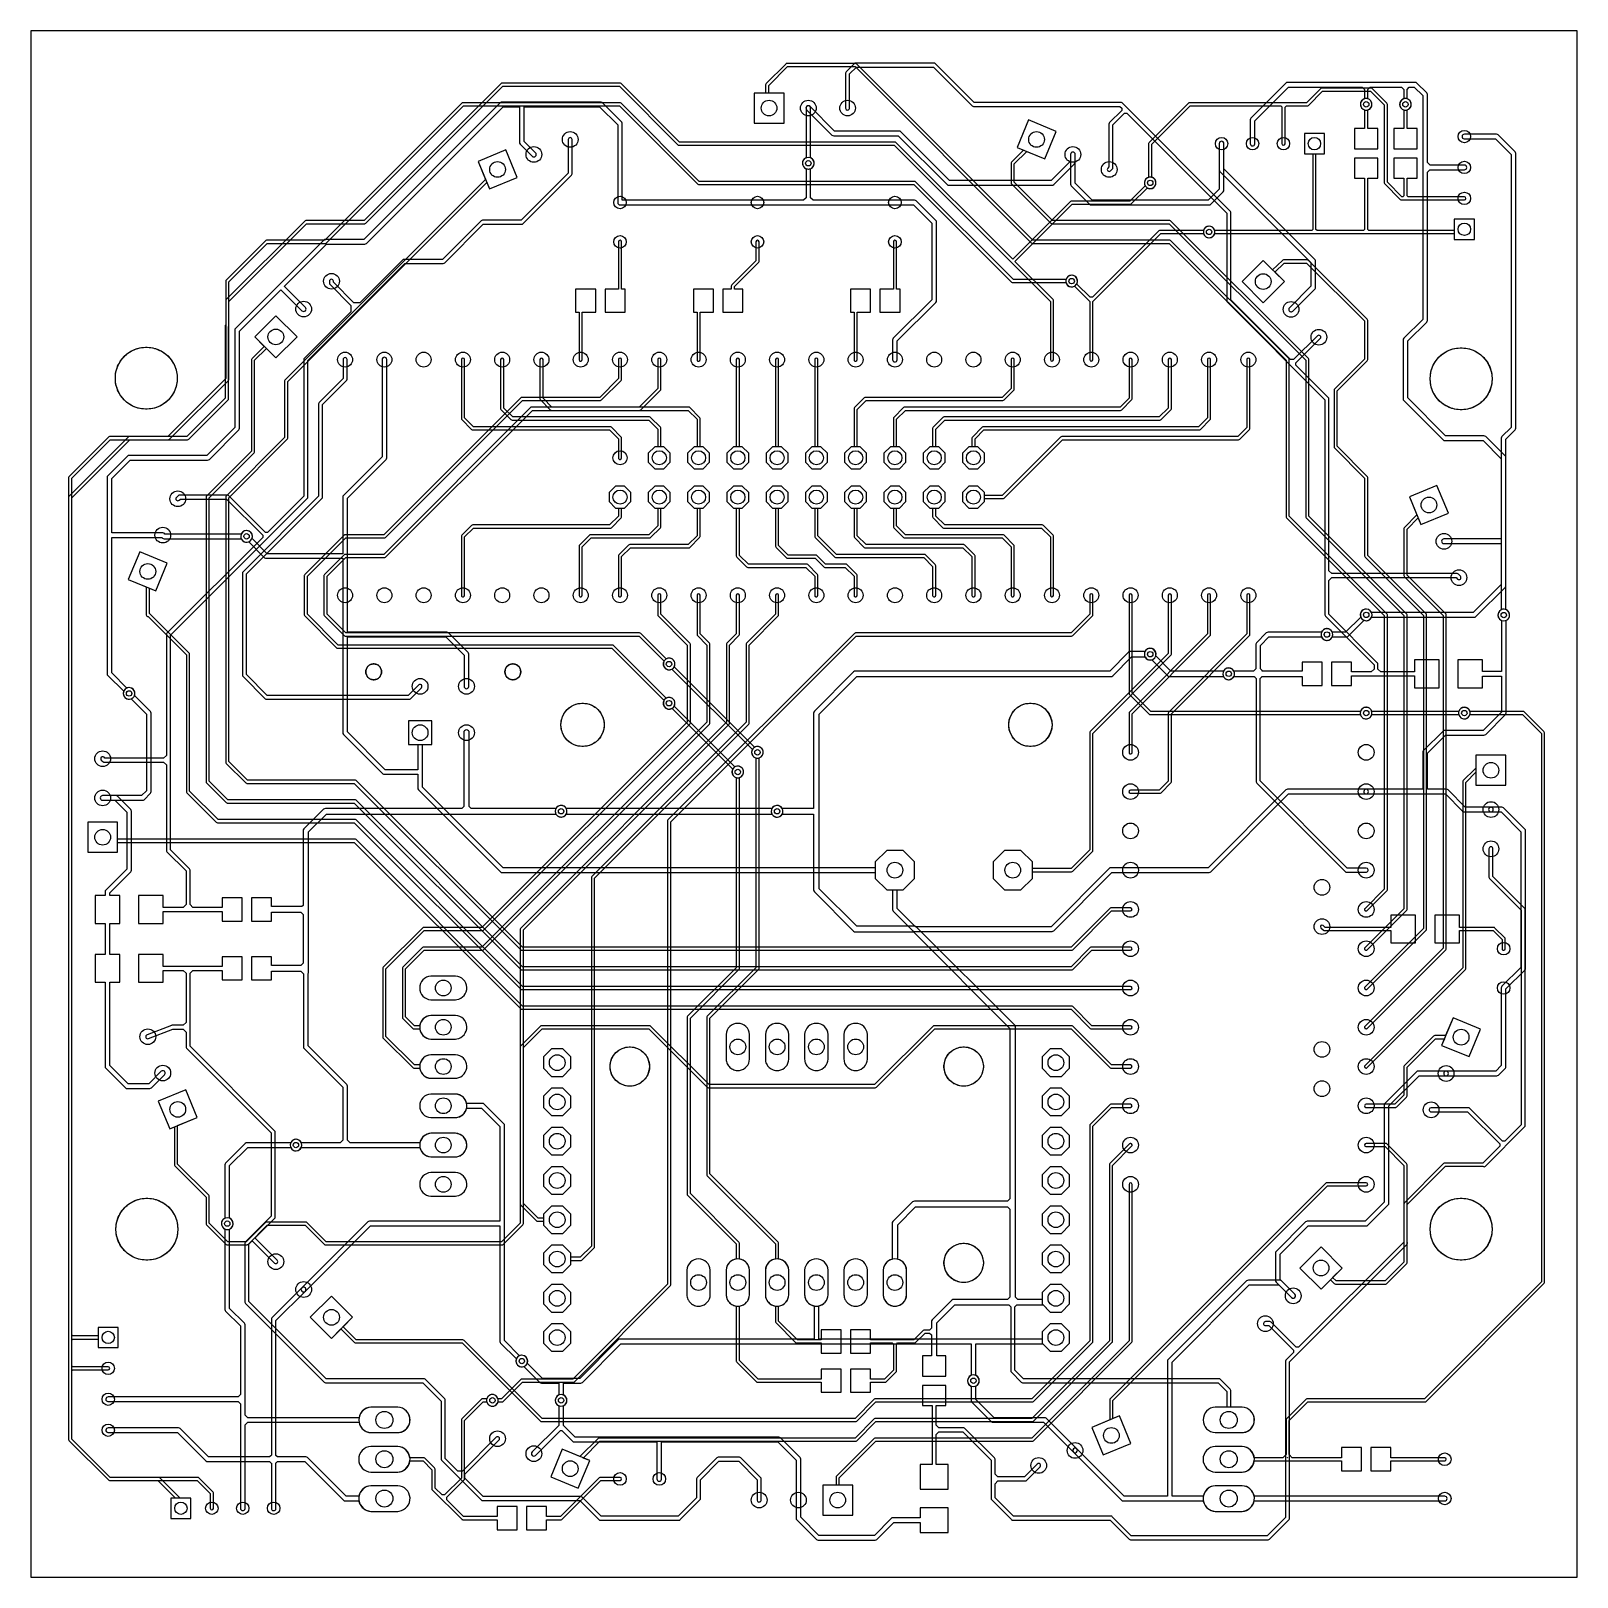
# Model space of a CAD drawing. Header units: millimetres. Extents: x 0 to 100, y 0 to 100.
import ezdxf

# ---------------------------------------------------------------- set-up
doc = ezdxf.new("R2010")
doc.units = ezdxf.units.MM

msp = doc.modelspace()

# ---------------------------------------------------------------- linework, layer by layer
at = {"layer": '16_copper'}
for points in [[(70.57, 95.34, 0.18782), (70.48, 95.38), (61.01, 95.38), (58.51, 97.88, 0.19891), (58.42, 97.92), (53.34, 97.92, 0.19891), (53.25, 97.88), (52.73, 97.36, 0.19891), (52.69, 97.27), (52.69, 95.01, 0.87945), (52.94, 94.98), (52.95, 95.01), (52.95, 97.22), (53.39, 97.66), (58.37, 97.66), (60.87, 95.16, 0.19891), (60.96, 95.12), (70.43, 95.12), (70.55, 95.01), (70.55, 94.86), (69.76, 94.07, 0.19891), (69.72, 93.98), (69.72, 91.2), (69.65, 91.13, 1), (69.83, 90.95), (69.94, 91.06, 0.19891), (69.98, 91.15), (69.98, 93.93), (70.73, 94.68), (70.88, 94.68), (77.34, 88.21), (77.34, 82.55, 0.19891), (77.38, 82.46), (83.69, 76.15), (83.69, 62.23, 0.19891), (83.73, 62.14), (86.87, 59), (86.87, 58.73), (86.69, 58.55), (85.42, 58.55), (85.42, 59.17), (84.12, 59.17), (84.12, 57.67), (85.42, 57.67), (85.42, 58.29), (89.49, 58.29), (89.49, 57.52), (91.09, 57.52), (91.09, 59.32), (89.49, 59.32), (89.49, 58.55), (87.3, 58.55), (87.12, 58.73), (87.12, 59.05, 0.19891), (87.08, 59.14), (83.95, 62.28), (83.95, 64.46), (84.13, 64.64), (92.18, 64.64), (92.27, 64.55, 1), (92.45, 64.73), (92.33, 64.86, 0.19891), (92.24, 64.9), (84.13, 64.9), (83.95, 65.08), (83.95, 76.2, 0.19891), (83.91, 76.29), (81.82, 78.38), (81.82, 78.53), (83.39, 80.1, 1), (83.21, 80.28), (81.66, 78.74), (81.66, 78.74), (81.46, 78.74), (77.6, 82.6), (77.6, 88.27, 0.19891), (77.56, 88.35), (70.57, 95.34)], [(65.94, 78.74, 0.92146), (66.14, 78.72), (66.14, 78.74), (66.14, 82.55, 0.19891), (66.11, 82.62), (63.64, 85.09), (67.35, 88.8), (71.12, 88.8, 0.19891), (71.19, 88.83), (72.2, 89.84, 0.96289), (72.6, 90.49), (72.56, 90.51, 0.73772), (72.06, 89.98), (71.08, 89), (67.31, 89, 0.19891), (67.24, 88.97), (63.5, 85.23), (55.95, 92.78, 0.19891), (55.88, 92.81), (41.95, 92.81), (38.17, 96.59, 0.19891), (38.1, 96.62), (30.48, 96.62, 0.19891), (30.41, 96.59), (21.55, 87.73), (17.78, 87.73, 0.19891), (17.71, 87.7), (12.63, 82.62, 0.19891), (12.6, 82.55), (12.6, 80.98, 0.11393), (12.57, 80.94), (12.57, 80.93, 0.01771), (12.57, 80.92), (12.57, 76.24), (10.09, 73.76), (5.08, 73.76, 0.19891), (5.01, 73.73), (2.47, 71.19, 0.19891), (2.44, 71.12), (2.44, 8.89, 0.19891), (2.47, 8.82), (5.01, 6.28, 0.19891), (5.08, 6.25), (10.75, 6.25), (11.6, 5.4), (11.6, 4.45, 0.92146), (11.8, 4.43), (11.8, 4.45), (11.8, 5.45, 0.19891), (11.77, 5.52), (10.87, 6.42, 0.19891), (10.79, 6.45), (5.12, 6.45), (2.64, 8.93), (2.64, 13.33), (2.71, 13.4), (5, 13.4, 1), (5, 13.6), (2.71, 13.6), (2.65, 13.66, 0.02683), (2.64, 13.67), (2.64, 71.08), (5.12, 73.56), (10.13, 73.56, 0.19891), (10.21, 73.59), (12.75, 76.13, 0.19891), (12.78, 76.2), (12.78, 80.88, 0.18107), (12.8, 80.94), (12.8, 82.51), (17.82, 87.53), (21.59, 87.53, 0.19891), (21.66, 87.56), (30.52, 96.42), (38.06, 96.42), (41.84, 92.64, 0.19891), (41.91, 92.61), (55.84, 92.61), (65.94, 82.51)], [(81.27, 96.67, 0.18918), (81.17, 96.63), (78.9, 94.36, 0.19891), (78.86, 94.25), (78.86, 92.71, 0.94995), (79.16, 92.69), (79.16, 92.71), (79.16, 94.19), (81.34, 96.37), (86.11, 96.37), (86.26, 96.22), (86.26, 95.61, 0.96289), (86.43, 94.88), (86.48, 94.89, 0.73772), (86.46, 95.61), (86.46, 96.22), (86.61, 96.37), (88.65, 96.37), (88.8, 96.22), (88.8, 95.61, 0.96289), (88.97, 94.88), (89.02, 94.89, 0.73772), (89, 95.61), (89, 96.22), (89.15, 96.37), (89.47, 96.37), (90.02, 95.82), (90.02, 81.34), (88.79, 80.12, 0.19891), (88.75, 80.01), (88.75, 76.2, 0.19891), (88.79, 76.09), (91.33, 73.55, 0.19891), (91.44, 73.51), (93.92, 73.51), (95.1, 72.33), (95.1, 64.2), (93.28, 62.38), (86.71, 62.38, 0.95723), (86, 62.11), (86.02, 62.06, 0.63703), (86.71, 62.08), (93.34, 62.08, 0.19891), (93.45, 62.12), (95.36, 64.03, 0.19891), (95.4, 64.14), (95.4, 72.39, 0.19891), (95.36, 72.5), (94.09, 73.77, 0.19891), (93.98, 73.81), (91.5, 73.81), (89.05, 76.26), (89.05, 79.95), (90.28, 81.17, 0.19891), (90.32, 81.28), (90.32, 90.87), (90.47, 91.02), (92.71, 91.02, 1), (92.71, 91.32), (90.5, 91.32), (90.32, 91.5), (90.32, 95.89, 0.19891), (90.28, 95.99), (89.64, 96.63, 0.19891), (89.54, 96.67), (81.28, 96.67)], [(58.27, 87.57), (58.27, 82.61), (55.77, 80.12, 0.19891), (55.73, 80.01), (55.73, 78.74, 0.94995), (56.03, 78.72), (56.03, 78.74), (56.03, 79.95), (58.53, 82.44, 0.19891), (58.57, 82.55), (58.57, 87.63, 0.19891), (58.53, 87.74), (57.26, 89.01, 0.19891), (57.15, 89.05), (50.59, 89.05), (50.43, 89.21), (50.43, 91.09, 0.95723), (50.16, 91.8), (50.11, 91.78, 0.63703), (50.13, 91.09), (50.13, 89.21), (49.97, 89.05), (38.25, 89.05), (38.25, 93.98, 0.19891), (38.21, 94.09), (36.94, 95.36, 0.19891), (36.83, 95.4), (30.48, 95.4, 0.19891), (30.37, 95.36), (21.53, 86.51), (19.05, 86.51, 0.19891), (18.94, 86.47), (13.23, 80.75, 0.19891), (13.18, 80.65), (13.18, 74.36), (11.37, 72.54), (6.35, 72.54, 0.19891), (6.24, 72.5), (4.97, 71.23, 0.19891), (4.93, 71.12), (4.93, 58.42, 0.19891), (4.97, 58.31), (6, 57.29, 0.95723), (6.69, 56.98), (6.71, 57.03, 0.63703), (6.21, 57.5), (5.23, 58.48), (5.23, 67.24), (8.47, 67.24), (8.5, 67.2, 0.19891), (8.61, 67.16), (13.6, 67.16, 0.95723), (14.31, 67.43), (14.29, 67.48, 0.63703), (13.6, 67.46), (8.67, 67.46, 0.28282), (8.53, 67.54), (5.23, 67.54), (5.23, 71.06), (6.41, 72.24), (11.43, 72.24, 0.19891), (11.54, 72.28), (13.44, 74.19, 0.19891), (13.49, 74.3), (13.49, 80.58), (16.17, 83.26), (17.53, 81.9, 1), (17.75, 82.12), (16.41, 83.46), (16.41, 83.5), (19.11, 86.21), (21.59, 86.21, 0.19891), (21.7, 86.25), (30.54, 95.1), (31.6, 95.1), (31.6, 92.79, 0.19891), (31.64, 92.68), (32.42, 91.9, 1), (32.64, 92.12), (31.9, 92.85), (31.9, 95.1), (36.77, 95.1), (37.95, 93.92), (37.95, 88.9, 0.41421), (38.1, 88.75), (57.09, 88.75)], [(66.05, 90.02, 0.18918), (66.15, 90.06), (67.5, 91.41, 0.19891), (67.54, 91.52), (67.54, 92.01, 1), (67.24, 92.01), (67.24, 91.58), (65.98, 90.32), (59.42, 90.32), (56.26, 93.48, 0.19891), (56.15, 93.52), (51.98, 93.52), (50.39, 95.12, 1), (50.17, 94.9), (51.81, 93.26, 0.19891), (51.92, 93.22), (56.09, 93.22), (59.25, 90.06, 0.19891), (59.35, 90.02), (66.04, 90.02)], [(12.37, 42.43), (13.67, 42.43), (13.67, 43.93), (12.37, 43.93), (12.37, 43.31), (10.47, 43.31), (10.29, 43.49), (10.29, 45.72, 0.19891), (10.25, 45.81), (9.02, 47.04), (9.02, 60.91), (17.87, 69.76, 0.19891), (17.91, 69.85), (17.91, 78.69), (24.18, 84.96), (26.67, 84.96, 0.19891), (26.76, 85), (29.26, 87.5), (31.75, 87.5, 0.19891), (31.84, 87.54), (34.97, 90.67, 0.19891), (35, 90.76), (35, 92.98, 1), (34.75, 92.98), (34.75, 90.81), (31.7, 87.76), (29.21, 87.76, 0.19891), (29.12, 87.72), (26.62, 85.22), (24.13, 85.22, 0.19891), (24.04, 85.18), (21.28, 82.42), (20.88, 82.42), (19.56, 83.74), (19.56, 83.81, 1), (19.31, 83.81), (19.31, 83.69, 0.19891), (19.35, 83.6), (20.7, 82.24), (20.7, 81.84), (17.69, 78.83, 0.19891), (17.65, 78.74), (17.65, 69.9), (15.31, 67.56), (15.17, 67.56), (12.79, 69.94, 0.19891), (12.7, 69.98), (9.62, 69.98, 0.19891), (9.53, 69.94), (9.41, 69.83, 1), (9.59, 69.65), (9.67, 69.72), (12.65, 69.72), (14.99, 67.38), (14.99, 67.24), (8.8, 61.05, 0.19891), (8.76, 60.96), (8.76, 53.14), (8.58, 52.96), (4.79, 52.96), (4.73, 53.02, 1), (4.55, 52.84), (4.65, 52.74, 0.19891), (4.74, 52.71), (8.58, 52.71), (8.76, 52.53), (8.76, 46.99, 0.19891), (8.8, 46.9), (10.03, 45.67), (10.03, 43.49), (9.85, 43.31), (8.55, 43.31), (8.55, 44.08), (6.95, 44.08), (6.95, 42.28), (8.55, 42.28), (8.55, 43.05), (12.37, 43.05)], [(81.54, 81.84, 0.12764), (81.61, 81.88), (83.05, 83.32, 0.19891), (83.09, 83.43), (83.09, 85.09, 0.19891), (83.05, 85.2), (77.16, 91.08), (77.16, 92.71, 1), (76.86, 92.71), (76.86, 91.02, 0.19891), (76.9, 90.91), (82.79, 85.03), (82.79, 83.49), (81.39, 82.1), (81.37, 82.07), (81.36, 82.05), (81.35, 82.02), (81.35, 81.99), (81.35, 81.96), (81.36, 81.93), (81.38, 81.9), (81.4, 81.88), (81.42, 81.86), (81.45, 81.85), (81.48, 81.84), (81.51, 81.84)], [(75.84, 86.89, 0.96289), (76.57, 87.07), (76.56, 87.12, 0.73772), (75.84, 87.1), (73.03, 87.1, 0.19891), (72.95, 87.07), (68.66, 82.78), (68.5, 82.78), (67.64, 83.63, 0.96289), (66.99, 84.03), (66.97, 83.99, 0.73772), (67.5, 83.49), (68.48, 82.51), (68.48, 78.74, 0.92146), (68.68, 78.72), (68.68, 78.74), (68.68, 82.51), (73.07, 86.89)], [(38.43, 83.3), (38.2, 83.3), (38.2, 86.36, 1), (38, 86.36), (38, 83.3), (37.13, 83.3), (37.13, 81.8), (38.43, 81.8)], [(46.05, 83.3), (45.5, 83.3), (45.5, 83.46), (47.06, 85.02, 0.19891), (47.09, 85.09), (47.09, 86.36, 1), (46.89, 86.36), (46.89, 85.13), (45.33, 83.57, 0.19891), (45.3, 83.5), (45.3, 83.3), (44.75, 83.3), (44.75, 81.8), (46.05, 81.8)], [(56.21, 83.3), (55.98, 83.3), (55.98, 86.36, 1), (55.78, 86.36), (55.78, 83.3), (54.91, 83.3), (54.91, 81.8), (56.21, 81.8)], [(35.58, 78.64, 0.36625), (35.66, 78.74), (35.66, 81.8), (36.53, 81.8), (36.53, 83.3), (35.23, 83.3), (35.23, 81.8), (35.46, 81.8), (35.46, 78.74), (35.46, 78.72), (35.47, 78.69), (35.49, 78.67), (35.5, 78.65), (35.53, 78.64), (35.55, 78.64)], [(43.2, 78.64, 0.36625), (43.28, 78.74), (43.28, 81.8), (44.15, 81.8), (44.15, 83.3), (42.85, 83.3), (42.85, 81.8), (43.08, 81.8), (43.08, 78.74), (43.08, 78.72), (43.09, 78.69), (43.11, 78.67), (43.12, 78.65), (43.15, 78.64), (43.17, 78.64)], [(53.36, 78.64, 0.36625), (53.44, 78.74), (53.44, 81.8), (54.31, 81.8), (54.31, 83.3), (53.01, 83.3), (53.01, 81.8), (53.24, 81.8), (53.24, 78.74), (53.24, 78.72), (53.25, 78.69), (53.27, 78.67), (53.28, 78.65), (53.31, 78.64), (53.33, 78.64)], [(24.46, 56.77, 0.18784), (24.55, 56.81), (25.26, 57.52, 1), (25.08, 57.7), (24.4, 57.02), (15.29, 57.02), (13.94, 58.38), (13.94, 64.88), (18.82, 69.76, 0.19891), (18.86, 69.85), (18.86, 75.83), (20.41, 77.38, 0.19891), (20.45, 77.47), (20.45, 78.74, 1), (20.19, 78.74), (20.19, 77.52), (18.64, 75.97, 0.19891), (18.61, 75.88), (18.61, 69.9), (13.72, 65.02, 0.19891), (13.68, 64.93), (13.68, 58.33, 0.19891), (13.72, 58.24), (15.15, 56.81, 0.19891), (15.24, 56.77), (24.46, 56.77)], [(41.35, 56.14, 1), (41.2, 56.89), (41.15, 56.87, 0.04658), (41.09, 56.84), (37.68, 60.25, 0.19891), (37.61, 60.28), (19.87, 60.28), (17.88, 62.27), (17.88, 64.73), (20.36, 67.21), (22.86, 67.21, 0.19891), (22.93, 67.24), (31.79, 76.1), (36.83, 76.1, 0.19891), (36.9, 76.13), (38.17, 77.4, 0.19891), (38.2, 77.47), (38.2, 78.74, 1), (38, 78.74), (38, 77.51), (36.79, 76.3), (31.75, 76.3, 0.19891), (31.68, 76.27), (22.82, 67.41), (20.32, 67.41, 0.19891), (20.25, 67.38), (17.71, 64.84, 0.19891), (17.68, 64.77), (17.68, 62.23, 0.19891), (17.71, 62.16), (19.76, 60.11, 0.19891), (19.83, 60.08), (37.57, 60.08), (40.95, 56.7), (40.94, 56.68), (40.92, 56.64), (40.9, 56.59), (40.9, 56.54), (40.9, 56.49), (40.9, 56.44), (40.92, 56.39), (40.94, 56.35), (40.96, 56.3), (40.99, 56.27), (41.03, 56.23), (41.06, 56.2), (41.11, 56.18), (41.15, 56.16), (41.2, 56.14), (41.25, 56.14), (41.3, 56.14)], [(41.35, 58.68, 1), (41.2, 59.43), (41.15, 59.41, 0.04658), (41.09, 59.38), (39.44, 61.03, 0.19891), (39.37, 61.06), (20.36, 61.06), (19.15, 62.27), (19.15, 64.73), (20.36, 65.94), (22.86, 65.94, 0.19891), (22.93, 65.97), (32.43, 75.46), (39.37, 75.46, 0.19891), (39.44, 75.49), (40.71, 76.76, 0.19891), (40.74, 76.84), (40.74, 78.74, 1), (40.54, 78.74), (40.54, 76.88), (39.33, 75.67), (32.38, 75.67, 0.19891), (32.31, 75.64), (22.82, 66.14), (20.32, 66.14, 0.19891), (20.25, 66.11), (18.98, 64.84, 0.19891), (18.95, 64.77), (18.95, 62.23, 0.19891), (18.98, 62.16), (20.25, 60.89, 0.19891), (20.32, 60.86), (39.33, 60.86), (40.95, 59.24), (40.94, 59.22), (40.92, 59.18), (40.9, 59.13), (40.9, 59.08), (40.9, 59.03), (40.9, 58.98), (40.92, 58.93), (40.94, 58.89), (40.96, 58.84), (40.99, 58.81), (41.03, 58.77), (41.06, 58.74), (41.11, 58.72), (41.15, 58.7), (41.2, 58.68), (41.25, 58.68), (41.3, 58.68)], [(27.54, 32.27, 0.90635), (27.47, 33.78), (25.87, 33.78, 0.36165), (25.15, 33.12), (24.81, 33.12), (22.96, 34.97), (22.96, 39.33), (25.44, 41.81), (29.21, 41.81, 0.19891), (29.28, 41.84), (42.62, 55.17, 0.19891), (42.65, 55.25), (42.65, 60.33, 0.19891), (42.62, 60.4), (40.74, 62.27), (40.74, 63.5, 1), (40.54, 63.5), (40.54, 62.23, 0.19891), (40.57, 62.16), (42.44, 60.28), (42.44, 55.29), (29.17, 42.01), (25.4, 42.01, 0.19891), (25.33, 41.98), (22.79, 39.44, 0.19891), (22.76, 39.37), (22.76, 34.93, 0.19891), (22.79, 34.85), (24.69, 32.95, 0.19891), (24.77, 32.92), (25.15, 32.92, 0.36165), (25.87, 32.26), (27.47, 32.26)], [(27.54, 34.81, 0.90635), (27.47, 36.32), (25.87, 36.32, 0.36165), (25.15, 35.66), (24.81, 35.66), (24.23, 36.24), (24.23, 39.33), (25.44, 40.54), (29.21, 40.54, 0.19891), (29.28, 40.57), (43.89, 55.17, 0.19891), (43.92, 55.25), (43.92, 60.33, 0.19891), (43.89, 60.4), (43.28, 61), (43.28, 63.5, 1), (43.08, 63.5), (43.08, 60.96, 0.19891), (43.11, 60.89), (43.71, 60.28), (43.71, 55.29), (29.17, 40.74), (25.4, 40.74, 0.19891), (25.33, 40.71), (24.06, 39.44, 0.19891), (24.03, 39.37), (24.03, 36.2, 0.19891), (24.06, 36.12), (24.69, 35.49, 0.19891), (24.77, 35.46), (25.15, 35.46, 0.36165), (25.87, 34.8), (27.47, 34.8)], [(29.92, 11.06, 0.28282), (30.21, 11.33), (30.48, 11.33, 0.19891), (30.55, 11.36), (31.79, 12.6), (35.08, 12.6, 0.19891), (35.15, 12.63), (41.35, 18.83, 0.19891), (41.38, 18.9), (41.38, 48.85), (53.38, 60.86), (67.31, 60.86, 0.19891), (67.38, 60.89), (68.65, 62.16, 0.19891), (68.68, 62.23), (68.68, 63.5, 1), (68.48, 63.5), (68.48, 62.27), (67.27, 61.06), (53.34, 61.06, 0.19891), (53.27, 61.03), (41.2, 48.97, 0.19891), (41.17, 48.9), (41.17, 18.94), (35.04, 12.8), (31.75, 12.8, 0.19891), (31.68, 12.77), (30.44, 11.53), (30.21, 11.53), (30.2, 11.55), (30.18, 11.6), (30.16, 11.64), (30.13, 11.68), (30.09, 11.71), (30.06, 11.75), (30.01, 11.77), (29.97, 11.79), (29.92, 11.8), (29.87, 11.81), (29.82, 11.81), (29.77, 11.8), (29.72, 11.79), (29.68, 11.77), (29.63, 11.75), (29.6, 11.71), (29.56, 11.68), (29.53, 11.64), (29.51, 11.6), (29.49, 11.55), (29.47, 11.5), (29.47, 11.45), (29.47, 11.41), (29.47, 11.36), (29.49, 11.31), (29.51, 11.26), (29.53, 11.22), (29.56, 11.18), (29.6, 11.15), (29.63, 11.11), (29.68, 11.09), (29.72, 11.07), (29.77, 11.06), (29.82, 11.05), (29.87, 11.05)], [(34.93, 22.75), (34.93, 23.48), (34.4, 24), (33.67, 24), (33.15, 23.48), (33.15, 23.22), (32.81, 23.22), (31.85, 24.17), (31.85, 41.87), (45.16, 55.17, 0.19891), (45.19, 55.25), (45.19, 60.28), (45.79, 60.89, 0.19891), (45.82, 60.96), (45.82, 63.5, 1), (45.62, 63.5), (45.62, 61), (45.01, 60.4, 0.19891), (44.98, 60.33), (44.98, 55.29), (31.68, 41.98, 0.19891), (31.65, 41.91), (31.65, 24.13, 0.19891), (31.68, 24.06), (32.69, 23.04, 0.19891), (32.77, 23.01), (33.15, 23.01), (33.15, 22.75), (33.67, 22.23), (34.4, 22.23)], [(34.93, 20.21), (34.93, 20.47), (35.56, 20.47, 0.19891), (35.63, 20.5), (36.42, 21.29, 0.19891), (36.45, 21.36), (36.45, 45.2), (46.43, 55.17, 0.19891), (46.46, 55.25), (46.46, 60.28), (48.33, 62.16, 0.19891), (48.36, 62.23), (48.36, 63.5, 1), (48.16, 63.5), (48.16, 62.27), (46.28, 60.4, 0.19891), (46.25, 60.33), (46.25, 55.29), (36.28, 45.31, 0.19891), (36.25, 45.24), (36.25, 21.4), (35.52, 20.68), (34.93, 20.68), (34.93, 20.94), (34.4, 21.46), (33.67, 21.46), (33.15, 20.94), (33.15, 20.21), (33.67, 19.69), (34.4, 19.69)], [(64.77, 45.19), (64.77, 45.62), (67.31, 45.62, 0.19891), (67.38, 45.65), (68.65, 46.92, 0.19891), (68.68, 46.99), (68.68, 54.57), (73.73, 59.62, 0.19891), (73.76, 59.69), (73.76, 63.5, 1), (73.56, 63.5), (73.56, 59.73), (68.51, 54.68, 0.19891), (68.48, 54.61), (68.48, 47.03), (67.27, 45.82), (64.77, 45.82), (64.77, 46.25), (64.03, 46.99), (62.97, 46.99), (62.23, 46.25), (62.23, 45.19), (62.97, 44.45), (64.03, 44.45)], [(71.14, 53.24, 0.36625), (71.22, 53.34), (71.22, 55.84), (76.27, 60.89, 0.19891), (76.3, 60.96), (76.3, 63.5, 1), (76.1, 63.5), (76.1, 61), (71.05, 55.95, 0.19891), (71.02, 55.88), (71.02, 53.34), (71.02, 53.32), (71.03, 53.29), (71.05, 53.27), (71.06, 53.25), (71.09, 53.24), (71.11, 53.24)], [(73.03, 50.7, 0.18264), (73.1, 50.73), (73.73, 51.36, 0.19891), (73.76, 51.44), (73.76, 55.84), (78.81, 60.89, 0.19891), (78.84, 60.96), (78.84, 63.5, 1), (78.64, 63.5), (78.64, 61), (73.59, 55.95, 0.19891), (73.56, 55.88), (73.56, 51.48), (72.98, 50.9), (71.12, 50.9, 0.92146), (71.1, 50.7), (71.12, 50.7), (73.03, 50.7)], [(95.43, 61.88, 1), (95.09, 62.56), (95.05, 62.54, 0.59194), (95.11, 61.87), (95.11, 58.57), (93.89, 58.57), (93.89, 59.32), (92.29, 59.32), (92.29, 57.52), (93.89, 57.52), (93.89, 58.27), (95.11, 58.27), (95.11, 55.95), (93.92, 54.76), (91.44, 54.76, 0.19891), (91.33, 54.72), (90.06, 53.45, 0.19891), (90.02, 53.34), (90.02, 50.95), (86.36, 50.95, 0.94995), (86.34, 50.65), (86.36, 50.65), (91.49, 50.65), (92.6, 49.53, 0.19891), (92.71, 49.49), (94.43, 49.49, 1), (94.43, 49.79), (92.77, 49.79), (91.66, 50.91, 0.19891), (91.55, 50.95), (90.32, 50.95), (90.32, 53.28), (91.5, 54.46), (93.98, 54.46, 0.19891), (94.09, 54.5), (95.37, 55.78, 0.19891), (95.41, 55.89), (95.41, 61.87)], [(86.39, 45.6, 0.89476), (86.36, 45.85), (85.14, 45.85), (79.5, 51.49), (79.5, 58.11), (79.59, 58.2, 0.09318), (79.62, 58.24), (82.22, 58.24), (82.22, 57.67), (83.52, 57.67), (83.52, 59.17), (82.22, 59.17), (82.22, 58.6), (79.64, 58.6, 0.11145), (79.61, 58.65), (79.53, 58.74), (79.53, 60.26), (80.07, 60.81), (83.47, 60.81, 0.95723), (84.18, 61.08), (84.16, 61.13, 0.63703), (83.47, 61.11), (80.01, 61.11, 0.19891), (79.9, 61.07), (79.27, 60.43, 0.19891), (79.22, 60.33), (79.22, 58.74), (79.14, 58.65, 0.11157), (79.1, 58.6), (77.8, 58.6, 0.98463), (77.13, 58.25), (77.15, 58.21, 0.56707), (77.8, 58.24), (79.13, 58.24, 0.09341), (79.16, 58.2), (79.25, 58.11), (79.25, 51.44, 0.19891), (79.29, 51.35), (85, 45.63, 0.19891), (85.09, 45.59), (86.36, 45.59)], [(63.68, 35.57, 0.18829), (63.63, 35.69), (57.28, 42.04, 0.19891), (57.15, 42.09), (53.41, 42.09), (50.98, 44.52), (50.98, 55.81), (53.41, 58.24), (69.85, 58.24, 0.19891), (69.98, 58.29), (71.19, 59.51), (72.06, 59.51, 0.98463), (72.73, 59.86), (72.71, 59.9, 0.56707), (72.06, 59.87), (71.12, 59.87, 0.19891), (70.99, 59.82), (69.78, 58.6), (53.34, 58.6, 0.19891), (53.21, 58.55), (50.67, 56.01, 0.19891), (50.62, 55.88), (50.62, 49.71), (48.59, 49.71, 0.98463), (47.92, 49.36), (47.94, 49.32, 0.56707), (48.59, 49.35), (50.62, 49.35), (50.62, 44.45, 0.19891), (50.67, 44.32), (53.21, 41.78, 0.19891), (53.34, 41.73), (57.08, 41.73), (63.32, 35.49), (63.32, 24.46), (63.17, 24.31), (57.15, 24.31, 0.19891), (57.02, 24.26), (55.75, 22.99, 0.19891), (55.7, 22.86), (55.7, 20.55, 0.33316), (55.12, 19.85), (55.12, 18.25, 0.95208), (56.64, 18.25), (56.64, 19.85, 0.33316), (56.06, 20.55), (56.06, 22.79), (57.22, 23.95), (63.17, 23.95), (63.32, 23.8), (63.32, 18.11), (63.17, 17.96), (59.69, 17.96, 0.19891), (59.56, 17.91), (58.29, 16.64, 0.19891), (58.24, 16.51), (58.24, 16.09), (58.12, 15.98), (57.79, 15.98, 0.19891), (57.71, 15.95), (57.11, 15.34), (54.3, 15.34), (54.3, 15.99), (53.01, 15.99), (53.01, 14.49), (54.3, 14.49), (54.3, 15.14), (55.71, 15.14), (55.78, 15.07), (55.78, 13.38), (55.2, 12.8), (54.3, 12.8), (54.3, 13.45), (53.01, 13.45), (53.01, 11.95), (54.3, 11.95), (54.3, 12.6), (55.25, 12.6, 0.19891), (55.32, 12.63), (55.95, 13.26, 0.19891), (55.98, 13.34), (55.98, 15.07), (56.05, 15.14), (57.15, 15.14, 0.19891), (57.22, 15.17), (57.83, 15.77), (58.12, 15.77), (58.22, 15.68, 0.03142), (58.23, 15.67), (58.24, 15.66, 0.00817), (58.24, 15.66), (58.24, 14.3), (57.67, 14.3), (57.67, 13), (59.17, 13), (59.17, 14.3), (58.6, 14.3), (58.6, 16.44), (59.76, 17.6), (63.24, 17.6), (63.37, 17.47), (63.37, 13.34, 0.19891), (63.41, 13.25), (64.05, 12.61, 0.19891), (64.14, 12.57), (76.78, 12.57), (77.34, 12.01), (77.34, 10.99), (76.6, 10.99, 0.95208), (76.6, 9.34), (78.34, 9.34, 0.95208), (78.34, 10.99), (77.6, 10.99), (77.6, 12.07, 0.19891), (77.56, 12.15), (76.92, 12.79, 0.19891), (76.84, 12.83), (64.19, 12.83), (63.63, 13.39), (63.63, 17.47), (63.76, 17.6), (65.47, 17.6), (65.93, 17.14), (66.66, 17.14), (67.18, 17.67), (67.18, 18.4), (66.66, 18.92), (65.93, 18.92), (65.41, 18.4), (65.41, 17.96), (63.83, 17.96), (63.68, 18.11), (63.68, 35.56)], [(86.43, 55.51, 0.28282), (86.72, 55.78), (92.35, 55.78, 0.96289), (93.08, 55.95), (93.07, 56, 0.73772), (92.35, 55.98), (86.72, 55.98), (86.72, 56), (86.7, 56.05), (86.68, 56.09), (86.64, 56.13), (86.61, 56.16), (86.57, 56.2), (86.53, 56.22), (86.48, 56.24), (86.43, 56.25), (86.38, 56.26), (86.34, 56.26), (86.29, 56.25), (86.24, 56.24), (86.19, 56.22), (86.15, 56.2), (86.11, 56.16), (86.08, 56.13), (86.04, 56.09), (86.02, 56.05), (86, 56), (85.99, 55.95), (85.98, 55.9), (85.98, 55.86), (85.99, 55.81), (86, 55.76), (86.02, 55.71), (86.04, 55.67), (86.08, 55.63), (86.11, 55.6), (86.15, 55.56), (86.19, 55.54), (86.24, 55.52), (86.29, 55.51), (86.34, 55.5), (86.38, 55.5)], [(19.12, 49.35), (33.96, 49.35, 0.98463), (34.63, 49.7), (34.61, 49.74, 0.56707), (33.96, 49.71), (28.47, 49.71), (28.35, 49.83), (28.35, 54.61, 1), (27.99, 54.61), (27.99, 49.83), (27.87, 49.71), (19.05, 49.71, 0.19891), (18.92, 49.66), (17.65, 48.39, 0.19891), (17.6, 48.26), (17.6, 43.44), (17.52, 43.36), (15.57, 43.36), (15.57, 43.93), (14.27, 43.93), (14.27, 42.43), (15.57, 42.43), (15.57, 43), (17.45, 43), (17.6, 42.85), (17.6, 39.7), (17.45, 39.55), (15.57, 39.55), (15.57, 40.12), (14.27, 40.12), (14.27, 38.62), (15.57, 38.62), (15.57, 39.19), (17.45, 39.19), (17.63, 39.02), (17.63, 34.29, 0.19891), (17.67, 34.18), (20.17, 31.69), (20.17, 28.26), (20, 28.09), (17.49, 28.09, 0.95723), (16.79, 27.82), (16.81, 27.77, 0.63703), (17.49, 27.79), (25.16, 27.79, 0.34262), (25.87, 27.18), (27.47, 27.18, 0.95208), (27.47, 28.7), (25.87, 28.7, 0.34262), (25.16, 28.09), (20.64, 28.09), (20.47, 28.26), (20.47, 31.75, 0.19891), (20.43, 31.86), (17.93, 34.35), (17.93, 39.03, 0.13533), (17.96, 39.12), (17.96, 48.19)], [(52.41, 15.99), (51.11, 15.99), (51.11, 15.34), (49.57, 15.34), (48.36, 16.55), (48.36, 17.53, 0.36165), (49.02, 18.25), (49.02, 19.85, 0.36165), (48.36, 20.57), (48.36, 21.59, 0.19891), (48.33, 21.66), (43.92, 26.08), (43.92, 36.15), (47.06, 39.3, 0.19891), (47.09, 39.37), (47.09, 52.98, 0.96289), (46.92, 53.71), (46.87, 53.7, 0.73772), (46.89, 52.98), (46.89, 39.41), (43.74, 36.27, 0.19891), (43.71, 36.2), (43.71, 26.04, 0.19891), (43.74, 25.96), (48.16, 21.55), (48.16, 20.57, 0.36165), (47.5, 19.85), (47.5, 18.25, 0.36165), (48.16, 17.53), (48.16, 16.51, 0.19891), (48.19, 16.44), (49.46, 15.17, 0.19891), (49.53, 15.14), (51.11, 15.14), (51.11, 14.49), (52.41, 14.49)], [(52.41, 13.45), (51.11, 13.45), (51.11, 12.8), (47.03, 12.8), (45.82, 14.01), (45.82, 17.53, 0.36165), (46.48, 18.25), (46.48, 19.85, 0.36165), (45.82, 20.57), (45.82, 21.59, 0.19891), (45.79, 21.66), (42.65, 24.81), (42.65, 36.15), (45.79, 39.3, 0.19891), (45.82, 39.37), (45.82, 51.71, 0.96289), (45.65, 52.44), (45.6, 52.43, 0.73772), (45.62, 51.71), (45.62, 39.41), (42.47, 36.27, 0.19891), (42.44, 36.2), (42.44, 24.77, 0.19891), (42.47, 24.69), (45.62, 21.55), (45.62, 20.57, 0.36165), (44.96, 19.85), (44.96, 18.25, 0.36165), (45.62, 17.53), (45.62, 13.97, 0.19891), (45.65, 13.9), (46.92, 12.63, 0.19891), (46.99, 12.6), (51.11, 12.6), (51.11, 11.95), (52.41, 11.95)], [(7.69, 31.6, 0.18918), (7.79, 31.64), (8.64, 32.49, 1), (8.42, 32.71), (7.62, 31.9), (6.28, 31.9), (5.1, 33.08), (5.1, 38.47), (5.75, 38.47), (5.75, 40.27), (5.1, 40.27), (5.1, 42.28), (5.75, 42.28), (5.75, 44.08), (5.1, 44.08), (5.1, 44.26), (6.46, 45.61, 0.19891), (6.5, 45.72), (6.5, 49.53, 0.19891), (6.46, 49.64), (5.6, 50.5, 0.19891), (5.49, 50.54), (4.64, 50.54, 0.94995), (4.62, 50.24), (4.64, 50.24), (5.43, 50.24), (6.2, 49.47), (6.2, 45.78), (4.84, 44.43, 0.19891), (4.8, 44.32), (4.8, 44.08), (4.15, 44.08), (4.15, 42.28), (4.8, 42.28), (4.8, 40.27), (4.15, 40.27), (4.15, 38.47), (4.8, 38.47), (4.8, 33.02, 0.19891), (4.84, 32.91), (6.11, 31.64, 0.19891), (6.22, 31.6), (7.68, 31.6)], [(89.01, 21.52, 0.30906), (89, 21.66), (89, 24.09), (91.48, 26.57), (93.9, 26.57, 0.37145), (94.07, 26.58), (96.61, 29.12, 0.19891), (96.65, 29.21), (96.65, 43.18, 0.19891), (96.61, 43.27), (94.56, 45.32), (94.56, 47.1, 1), (94.3, 47.1), (94.3, 45.27, 0.19891), (94.34, 45.18), (96.39, 43.13), (96.39, 29.26), (95.32, 28.19), (95.18, 28.19), (93.06, 30.31, 0.19891), (92.97, 30.35), (90.56, 30.35, 0.87945), (90.53, 30.1), (90.56, 30.1), (92.91, 30.1), (95, 28.01), (95, 27.87), (93.9, 26.77), (91.44, 26.77, 0.19891), (91.37, 26.74), (88.83, 24.2, 0.19891), (88.8, 24.13), (88.8, 21.67), (81.99, 14.86), (81.84, 14.86), (80.22, 16.48, 0.19891), (80.13, 16.52), (79.84, 16.52, 0.87945), (79.81, 16.27), (79.84, 16.27), (80.07, 16.27), (81.66, 14.68), (81.66, 14.53), (81.19, 14.06, 0.19891), (81.15, 13.97), (81.15, 3.86), (79.96, 2.67), (71.17, 2.67), (69.94, 3.9, 0.19891), (69.85, 3.94), (63.55, 3.94), (62.36, 5.13), (62.36, 6.04), (62.54, 6.22), (64.32, 6.22, 0.19891), (64.41, 6.26), (65.27, 7.13, 1), (65.09, 7.31), (64.26, 6.48), (62.54, 6.48), (62.36, 6.66), (62.36, 7.62, 0.19891), (62.32, 7.71), (60.41, 9.61, 0.19891), (60.33, 9.65), (58.73, 9.65), (58.55, 9.83), (58.55, 11.1), (59.17, 11.1), (59.17, 12.4), (57.67, 12.4), (57.67, 11.1), (58.29, 11.1), (58.29, 7.28), (57.52, 7.28), (57.52, 5.68), (59.32, 5.68), (59.32, 7.28), (58.55, 7.28), (58.55, 9.22), (58.73, 9.4), (60.27, 9.4), (62.1, 7.57), (62.1, 5.08, 0.19891), (62.14, 4.99), (63.41, 3.72, 0.19891), (63.5, 3.68), (69.8, 3.68), (71.03, 2.45, 0.19891), (71.12, 2.41), (80.01, 2.41, 0.19891), (80.1, 2.45), (81.37, 3.72, 0.19891), (81.41, 3.81), (81.41, 13.92), (88.99, 21.5)], [(89.55, 42.81), (87.95, 42.81), (87.95, 42.01), (83.7, 42.01), (83.57, 42.14, 1), (83.43, 42), (83.59, 41.84, 0.19891), (83.66, 41.81), (87.95, 41.81), (87.95, 41.01), (89.55, 41.01)], [(95.27, 40.54, 0.36625), (95.35, 40.64), (95.35, 41.27, 0.19891), (95.32, 41.35), (94.69, 41.98, 0.19891), (94.62, 42.01), (92.39, 42.01), (92.39, 42.81), (90.79, 42.81), (90.79, 41.01), (92.39, 41.01), (92.39, 41.81), (94.57, 41.81), (95.15, 41.23), (95.15, 40.64), (95.15, 40.62), (95.16, 40.59), (95.18, 40.57), (95.19, 40.55), (95.22, 40.54), (95.24, 40.54)], [(15.76, 23.2, 0.18782), (15.8, 23.29), (15.8, 28.78, 0.19891), (15.76, 28.87), (10.29, 34.34), (10.29, 39.06), (10.47, 39.24), (12.37, 39.24), (12.37, 38.62), (13.67, 38.62), (13.67, 40.12), (12.37, 40.12), (12.37, 39.5), (8.55, 39.5), (8.55, 40.27), (6.95, 40.27), (6.95, 38.47), (8.55, 38.47), (8.55, 39.24), (9.85, 39.24), (10.03, 39.06), (10.03, 35.87), (9.85, 35.69), (9.14, 35.69, 0.09251), (9.1, 35.68), (7.51, 35.07, 1), (7.6, 34.83), (9.17, 35.43), (9.85, 35.43), (10.03, 35.25), (10.03, 34.29, 0.19891), (10.07, 34.2), (15.54, 28.73), (15.54, 23.34), (13.88, 21.68, 0.19891), (13.84, 21.59), (13.84, 17.78, 0.19891), (13.88, 17.69), (18.96, 12.61, 0.19891), (19.05, 12.57), (25.35, 12.57), (26.54, 11.38), (26.54, 7.62, 0.19891), (26.58, 7.53), (29.12, 4.99, 0.19891), (29.21, 4.95), (35.51, 4.95), (36.74, 3.72, 0.19891), (36.83, 3.68), (41.91, 3.68, 0.19891), (42, 3.72), (43.27, 4.99, 0.19891), (43.31, 5.08), (43.31, 6.3), (44.5, 7.49), (45.78, 7.49), (46.97, 6.3), (46.97, 4.98, 0.87945), (47.22, 4.95), (47.23, 4.98), (47.23, 6.35, 0.19891), (47.19, 6.44), (45.92, 7.71, 0.19891), (45.83, 7.75), (44.45, 7.75, 0.19891), (44.36, 7.71), (43.09, 6.44, 0.19891), (43.05, 6.35), (43.05, 5.13), (41.86, 3.94), (36.88, 3.94), (35.65, 5.17, 0.19891), (35.56, 5.21), (29.26, 5.21), (28.07, 6.4), (28.07, 6.66), (30.27, 8.86, 1), (30.09, 9.04), (27.91, 6.86), (27.61, 6.86), (26.8, 7.67), (26.8, 11.43, 0.19891), (26.76, 11.52), (25.49, 12.79, 0.19891), (25.4, 12.83), (19.1, 12.83), (14.1, 17.83), (14.1, 21.54), (14.28, 21.72), (14.34, 21.72), (15.75, 20.31, 1), (15.93, 20.49), (14.52, 21.9), (14.52, 21.96), (15.76, 23.2)], [(27.54, 37.35, 0.90635), (27.47, 38.86), (25.87, 38.86, 0.95208), (25.87, 37.34), (27.47, 37.34)], [(45.83, 32.77, 0.35781), (46.48, 33.49), (46.48, 35.09, 0.95208), (44.96, 35.09), (44.96, 33.49), (44.97, 33.42), (44.98, 33.34), (45, 33.27), (45.03, 33.2), (45.07, 33.14), (45.11, 33.07), (45.15, 33.02), (45.21, 32.96), (45.27, 32.92), (45.33, 32.87), (45.39, 32.84), (45.46, 32.81), (45.53, 32.79), (45.61, 32.77), (45.68, 32.77), (45.76, 32.77)], [(48.37, 32.77, 0.35781), (49.02, 33.49), (49.02, 35.09, 0.95208), (47.5, 35.09), (47.5, 33.49), (47.51, 33.42), (47.52, 33.34), (47.54, 33.27), (47.57, 33.2), (47.61, 33.14), (47.65, 33.07), (47.69, 33.02), (47.75, 32.96), (47.81, 32.92), (47.87, 32.87), (47.93, 32.84), (48, 32.81), (48.07, 32.79), (48.15, 32.77), (48.22, 32.77), (48.3, 32.77)], [(50.91, 32.77, 0.35781), (51.56, 33.49), (51.56, 35.09, 0.95208), (50.04, 35.09), (50.04, 33.49), (50.05, 33.42), (50.06, 33.34), (50.08, 33.27), (50.11, 33.2), (50.15, 33.14), (50.19, 33.07), (50.23, 33.02), (50.29, 32.96), (50.35, 32.92), (50.41, 32.87), (50.47, 32.84), (50.54, 32.81), (50.61, 32.79), (50.69, 32.77), (50.76, 32.77), (50.84, 32.77)], [(53.45, 32.77, 0.35781), (54.1, 33.49), (54.1, 35.09, 0.95208), (52.58, 35.09), (52.58, 33.49), (52.59, 33.42), (52.6, 33.34), (52.62, 33.27), (52.65, 33.2), (52.69, 33.14), (52.73, 33.07), (52.77, 33.02), (52.83, 32.96), (52.89, 32.92), (52.95, 32.87), (53.01, 32.84), (53.08, 32.81), (53.15, 32.79), (53.23, 32.77), (53.3, 32.77), (53.38, 32.77)], [(81.67, 18.04, 0.58881), (81.75, 18.3), (80.8, 19.25), (80.8, 20.89), (82.61, 22.71), (86.36, 22.71, 0.19891), (86.47, 22.75), (87.79, 24.07, 0.19891), (87.83, 24.18), (87.83, 30.47), (89.78, 32.42), (91.53, 32.42, 1), (91.53, 32.72), (89.72, 32.72, 0.19891), (89.61, 32.68), (87.57, 30.64, 0.19891), (87.53, 30.53), (87.53, 24.24), (86.3, 23.01), (82.55, 23.01, 0.19891), (82.44, 22.97), (80.54, 21.06, 0.19891), (80.49, 20.96), (80.49, 19.19, 0.19891), (80.54, 19.08), (81.53, 18.08), (81.56, 18.06), (81.58, 18.05), (81.61, 18.04), (81.64, 18.04)], [(30.63, 29.22, 0.18918), (30.59, 29.32), (29.32, 30.59, 0.19891), (29.21, 30.63), (28.18, 30.63, 0.34262), (27.47, 31.24), (25.87, 31.24, 0.95208), (25.87, 29.72), (27.47, 29.72, 0.34262), (28.18, 30.33), (29.15, 30.33), (30.33, 29.15), (30.33, 23.01), (21.9, 23.01, 0.19891), (21.79, 22.97), (17.53, 18.71, 1), (17.75, 18.49), (21.96, 22.71), (30.33, 22.71), (30.33, 15.24, 0.19891), (30.37, 15.13), (31.4, 14.11, 0.95723), (32.09, 13.8), (32.11, 13.85, 0.63703), (31.61, 14.32), (30.63, 15.3), (30.63, 29.21)], [(27.54, 24.65, 0.90635), (27.47, 26.16), (25.87, 26.16, 0.95208), (25.87, 24.64), (27.47, 24.64)], [(13.85, 16.32, 0.18918), (13.81, 16.42), (12.85, 17.37), (12.85, 22.51, 0.95723), (12.58, 23.22), (12.53, 23.2, 0.63703), (12.55, 22.51), (12.55, 17.31, 0.19891), (12.59, 17.2), (13.55, 16.25), (13.55, 11.8), (13.4, 11.65), (5, 11.65, 0.94995), (4.98, 11.35), (5, 11.35), (13.4, 11.35), (13.55, 11.2), (13.55, 4.45, 0.94995), (13.85, 4.43), (13.85, 4.45), (13.85, 9.84), (14.02, 10.01), (21.22, 10.01, 0.34698), (21.99, 9.34), (23.73, 9.34, 0.95208), (23.73, 10.99), (21.99, 10.99, 0.34698), (21.22, 10.31), (14.02, 10.31), (13.85, 10.48), (13.85, 16.31)], [(43.29, 17.53, 0.35781), (43.94, 18.25), (43.94, 19.85, 0.95208), (42.42, 19.85), (42.42, 18.25), (42.43, 18.18), (42.44, 18.1), (42.46, 18.03), (42.49, 17.96), (42.53, 17.9), (42.57, 17.83), (42.61, 17.78), (42.67, 17.72), (42.73, 17.68), (42.79, 17.63), (42.85, 17.6), (42.92, 17.57), (42.99, 17.55), (43.07, 17.53), (43.14, 17.53), (43.22, 17.53)], [(50.91, 17.53, 0.35781), (51.56, 18.25), (51.56, 19.85, 0.95208), (50.04, 19.85), (50.04, 18.25), (50.05, 18.18), (50.06, 18.1), (50.08, 18.03), (50.11, 17.96), (50.15, 17.9), (50.19, 17.83), (50.23, 17.78), (50.29, 17.72), (50.35, 17.68), (50.41, 17.63), (50.47, 17.6), (50.54, 17.57), (50.61, 17.55), (50.69, 17.53), (50.76, 17.53), (50.84, 17.53)], [(53.45, 17.53, 0.35781), (54.1, 18.25), (54.1, 19.85, 0.95208), (52.58, 19.85), (52.58, 18.25), (52.59, 18.18), (52.6, 18.1), (52.62, 18.03), (52.65, 17.96), (52.69, 17.9), (52.73, 17.83), (52.77, 17.78), (52.83, 17.72), (52.89, 17.68), (52.95, 17.63), (53.01, 17.6), (53.08, 17.57), (53.15, 17.55), (53.23, 17.53), (53.3, 17.53), (53.38, 17.53)], [(67.56, 8.04, 0.58881), (67.64, 8.3), (65.67, 10.27, 0.19891), (65.56, 10.31), (62.29, 10.31), (61.11, 11.49), (61.11, 12.35, 0.95723), (60.84, 13.06), (60.79, 13.04, 0.63703), (60.81, 12.35), (60.81, 11.43, 0.19891), (60.85, 11.32), (62.12, 10.05, 0.19891), (62.23, 10.01), (65.5, 10.01), (67.42, 8.08), (67.45, 8.06), (67.47, 8.05), (67.5, 8.04), (67.53, 8.04)], [(49.79, 7.63, 0.18918), (49.75, 7.73), (48.48, 9, 0.19891), (48.37, 9.04), (35.2, 9.04), (34.44, 9.8), (34.44, 11.08, 0.95723), (34.17, 11.79), (34.12, 11.77, 0.63703), (34.14, 11.08), (34.14, 9.8), (32.42, 8.09, 1), (32.64, 7.87), (34.25, 9.48), (34.33, 9.48), (35.03, 8.78, 0.19891), (35.14, 8.74), (40.49, 8.74), (40.49, 6.35, 0.94995), (40.79, 6.33), (40.79, 6.35), (40.79, 8.74), (48.31, 8.74), (49.49, 7.56), (49.49, 3.81, 0.19891), (49.53, 3.7), (50.8, 2.43, 0.19891), (50.91, 2.39), (54.61, 2.39, 0.19891), (54.72, 2.43), (55.81, 3.53), (57.52, 3.53), (57.52, 2.88), (59.32, 2.88), (59.32, 4.48), (57.52, 4.48), (57.52, 3.83), (55.75, 3.83, 0.19891), (55.64, 3.79), (54.55, 2.69), (50.97, 2.69), (49.79, 3.87), (49.79, 7.62)], [(23.81, 6.8, 0.90635), (23.73, 8.45), (21.99, 8.45, 0.95208), (21.99, 6.79), (23.73, 6.79)], [(78.42, 6.8, 0.90635), (78.34, 8.45), (76.6, 8.45, 0.95208), (76.6, 6.79), (78.34, 6.79)], [(23.81, 4.26, 0.90635), (23.73, 5.91), (21.99, 5.91, 0.95208), (21.99, 4.25), (23.73, 4.25)], [(78.42, 4.26, 0.90635), (78.34, 5.91), (76.6, 5.91, 0.95208), (76.6, 4.25), (78.34, 4.25)]]:
    msp.add_lwpolyline(points, format="xyb", close=True, dxfattribs=at)
for points in [[(48.71, 95.98), (46.77, 95.98), (46.77, 94.04), (48.71, 94.04)], [(66.3, 93.5), (64.52, 94.24), (63.78, 92.46), (65.57, 91.72)], [(83.66, 93.36), (82.36, 93.36), (82.36, 92.06), (83.66, 92.06)], [(31.44, 90.52), (30.71, 92.3), (28.92, 91.56), (29.66, 89.78)], [(93.36, 87.82), (92.06, 87.82), (92.06, 86.52), (93.36, 86.52)], [(81.07, 83.79), (79.7, 85.15), (78.34, 83.79), (79.7, 82.42)], [(17.21, 80.21), (15.84, 81.58), (14.48, 80.21), (15.84, 78.85)], [(41.35, 72.1), (41.35, 72.68), (40.93, 73.1), (40.35, 73.1), (39.93, 72.68), (39.93, 72.1), (40.35, 71.68), (40.93, 71.68)], [(43.89, 72.1), (43.89, 72.68), (43.47, 73.1), (42.89, 73.1), (42.47, 72.68), (42.47, 72.1), (42.89, 71.68), (43.47, 71.68)], [(46.43, 72.1), (46.43, 72.68), (46.01, 73.1), (45.43, 73.1), (45.01, 72.68), (45.01, 72.1), (45.43, 71.68), (46.01, 71.68)], [(48.97, 72.1), (48.97, 72.68), (48.55, 73.1), (47.97, 73.1), (47.55, 72.68), (47.55, 72.1), (47.97, 71.68), (48.55, 71.68)], [(51.51, 72.1), (51.51, 72.68), (51.09, 73.1), (50.51, 73.1), (50.09, 72.68), (50.09, 72.1), (50.51, 71.68), (51.09, 71.68)], [(54.05, 72.1), (54.05, 72.68), (53.63, 73.1), (53.05, 73.1), (52.63, 72.68), (52.63, 72.1), (53.05, 71.68), (53.63, 71.68)], [(56.59, 72.1), (56.59, 72.68), (56.17, 73.1), (55.59, 73.1), (55.17, 72.68), (55.17, 72.1), (55.59, 71.68), (56.17, 71.68)], [(59.13, 72.1), (59.13, 72.68), (58.71, 73.1), (58.13, 73.1), (57.71, 72.68), (57.71, 72.1), (58.13, 71.68), (58.71, 71.68)], [(61.67, 72.1), (61.67, 72.68), (61.25, 73.1), (60.67, 73.1), (60.25, 72.68), (60.25, 72.1), (60.67, 71.68), (61.25, 71.68)], [(38.81, 69.56), (38.81, 70.14), (38.39, 70.56), (37.81, 70.56), (37.39, 70.14), (37.39, 69.56), (37.81, 69.14), (38.39, 69.14)], [(41.35, 69.56), (41.35, 70.14), (40.93, 70.56), (40.35, 70.56), (39.93, 70.14), (39.93, 69.56), (40.35, 69.14), (40.93, 69.14)], [(43.89, 69.56), (43.89, 70.14), (43.47, 70.56), (42.89, 70.56), (42.47, 70.14), (42.47, 69.56), (42.89, 69.14), (43.47, 69.14)], [(46.43, 69.56), (46.43, 70.14), (46.01, 70.56), (45.43, 70.56), (45.01, 70.14), (45.01, 69.56), (45.43, 69.14), (46.01, 69.14)], [(48.97, 69.56), (48.97, 70.14), (48.55, 70.56), (47.97, 70.56), (47.55, 70.14), (47.55, 69.56), (47.97, 69.14), (48.55, 69.14)], [(51.51, 69.56), (51.51, 70.14), (51.09, 70.56), (50.51, 70.56), (50.09, 70.14), (50.09, 69.56), (50.51, 69.14), (51.09, 69.14)], [(54.05, 69.56), (54.05, 70.14), (53.63, 70.56), (53.05, 70.56), (52.63, 70.14), (52.63, 69.56), (53.05, 69.14), (53.63, 69.14)], [(56.59, 69.56), (56.59, 70.14), (56.17, 70.56), (55.59, 70.56), (55.17, 70.14), (55.17, 69.56), (55.59, 69.14), (56.17, 69.14)], [(59.13, 69.56), (59.13, 70.14), (58.71, 70.56), (58.13, 70.56), (57.71, 70.14), (57.71, 69.56), (58.13, 69.14), (58.71, 69.14)], [(61.67, 69.56), (61.67, 70.14), (61.25, 70.56), (60.67, 70.56), (60.25, 70.14), (60.25, 69.56), (60.67, 69.14), (61.25, 69.14)], [(91.68, 68.81), (90.94, 70.6), (89.16, 69.86), (89.9, 68.08)], [(8.82, 65.57), (7.04, 66.3), (6.3, 64.52), (8.08, 63.78)], [(25.94, 55.38), (24.41, 55.38), (24.41, 53.85), (25.94, 53.85)], [(95.4, 53.15), (93.46, 53.15), (93.46, 51.21), (95.4, 51.21)], [(5.61, 48.82), (3.67, 48.82), (3.67, 46.88), (5.61, 46.88)], [(57.15, 45.19), (57.15, 46.25), (56.41, 46.99), (55.35, 46.99), (54.61, 46.25), (54.61, 45.19), (55.35, 44.45), (56.41, 44.45)], [(93.76, 35.44), (91.98, 36.18), (91.24, 34.39), (93.02, 33.66)], [(34.93, 32.91), (34.93, 33.64), (34.4, 34.16), (33.67, 34.16), (33.15, 33.64), (33.15, 32.91), (33.67, 32.38), (34.4, 32.38)], [(67.18, 32.91), (67.18, 33.64), (66.66, 34.16), (65.93, 34.16), (65.41, 33.64), (65.41, 32.91), (65.93, 32.38), (66.66, 32.38)], [(10.76, 29.73), (10.02, 31.51), (8.24, 30.78), (8.98, 28.99)], [(34.93, 30.37), (34.93, 31.1), (34.4, 31.62), (33.67, 31.62), (33.15, 31.1), (33.15, 30.37), (33.67, 29.85), (34.4, 29.85)], [(67.18, 30.37), (67.18, 31.1), (66.66, 31.62), (65.93, 31.62), (65.41, 31.1), (65.41, 30.37), (65.93, 29.85), (66.66, 29.85)], [(34.93, 27.83), (34.93, 28.56), (34.4, 29.08), (33.67, 29.08), (33.15, 28.56), (33.15, 27.83), (33.67, 27.3), (34.4, 27.3)], [(67.18, 27.83), (67.18, 28.56), (66.66, 29.08), (65.93, 29.08), (65.41, 28.56), (65.41, 27.83), (65.93, 27.3), (66.66, 27.3)], [(34.93, 25.29), (34.93, 26.02), (34.4, 26.54), (33.67, 26.54), (33.15, 26.02), (33.15, 25.29), (33.67, 24.77), (34.4, 24.77)], [(67.18, 25.29), (67.18, 26.02), (66.66, 26.54), (65.93, 26.54), (65.41, 26.02), (65.41, 25.29), (65.93, 24.77), (66.66, 24.77)], [(67.18, 22.75), (67.18, 23.48), (66.66, 24), (65.93, 24), (65.41, 23.48), (65.41, 22.75), (65.93, 22.23), (66.66, 22.23)], [(67.18, 20.21), (67.18, 20.94), (66.66, 21.46), (65.93, 21.46), (65.41, 20.94), (65.41, 20.21), (65.93, 19.69), (66.66, 19.69)], [(84.8, 19.99), (83.44, 21.35), (82.07, 19.99), (83.44, 18.62)], [(20.8, 16.8), (19.44, 18.17), (18.07, 16.8), (19.44, 15.44)], [(34.93, 17.67), (34.93, 18.4), (34.4, 18.92), (33.67, 18.92), (33.15, 18.4), (33.15, 17.67), (33.67, 17.14), (34.4, 17.14)], [(5.65, 16.15), (4.35, 16.15), (4.35, 14.85), (5.65, 14.85)], [(34.93, 15.13), (34.93, 15.86), (34.4, 16.38), (33.67, 16.38), (33.15, 15.86), (33.15, 15.13), (33.67, 14.61), (34.4, 14.61)], [(67.18, 15.13), (67.18, 15.86), (66.66, 16.38), (65.93, 16.38), (65.41, 15.86), (65.41, 15.13), (65.93, 14.61), (66.66, 14.61)], [(71.14, 8.64), (70.4, 10.42), (68.62, 9.68), (69.35, 7.9)], [(36.14, 7.53), (34.35, 8.27), (33.62, 6.49), (35.4, 5.75)], [(10.35, 5.1), (9.05, 5.1), (9.05, 3.79), (10.35, 3.79)], [(53.15, 5.95), (51.21, 5.95), (51.21, 4.01), (53.15, 4.01)]]:
    msp.add_lwpolyline(points, close=True, dxfattribs=at)
at = {"layer": '1_copper'}
for points in [[(86.37, 43.08, 0.16645), (86.43, 43.11), (87.7, 44.38, 0.19891), (87.73, 44.45), (87.73, 62.23, 0.19891), (87.7, 62.3), (81.38, 68.62), (81.38, 78.74, 0.19891), (81.35, 78.81), (73.73, 86.43, 0.19891), (73.66, 86.46), (64.81, 86.46), (53.41, 97.86, 0.19891), (53.34, 97.89), (48.9, 97.89, 0.19891), (48.82, 97.86), (47.55, 96.59, 0.19891), (47.52, 96.52), (47.52, 95.98), (46.77, 95.98), (46.77, 94.04), (48.71, 94.04), (48.71, 95.98), (47.73, 95.98), (47.73, 96.48), (48.94, 97.69), (53.3, 97.69), (64.7, 86.29, 0.19891), (64.77, 86.26), (73.62, 86.26), (81.18, 78.7), (81.18, 68.58, 0.19891), (81.21, 68.51), (87.53, 62.19), (87.53, 44.49), (86.29, 43.25), (86.27, 43.23), (86.26, 43.21), (86.26, 43.18), (86.26, 43.16), (86.27, 43.14), (86.28, 43.11), (86.3, 43.1), (86.32, 43.09), (86.35, 43.08)], [(74.92, 95.35, 0.18264), (74.86, 95.32), (72.32, 92.78, 0.19891), (72.29, 92.71), (72.29, 90.53, 0.96289), (72.46, 89.8), (72.51, 89.81, 0.73772), (72.49, 90.53), (72.49, 92.67), (74.97, 95.15), (80.84, 95.15), (80.91, 95.08), (80.91, 92.71, 0.92146), (81.11, 92.69), (81.11, 92.71), (81.11, 95.06), (81.2, 95.15), (82.55, 95.15, 0.19891), (82.62, 95.18), (83.54, 96.1), (86.64, 96.1), (87.53, 95.21), (87.53, 90.17, 0.19891), (87.56, 90.1), (88.56, 89.1, 0.19891), (88.63, 89.07), (92.71, 89.07, 1), (92.71, 89.27), (89.07, 89.27), (89, 89.34), (89, 90.48), (89.65, 90.48), (89.65, 91.78), (88.15, 91.78), (88.15, 90.48), (88.8, 90.48), (88.8, 89.34), (88.73, 89.27), (88.67, 89.27), (87.73, 90.21), (87.73, 95.25, 0.19891), (87.7, 95.32), (86.75, 96.27, 0.19891), (86.68, 96.3), (83.5, 96.3, 0.19891), (83.43, 96.27), (82.51, 95.35), (74.93, 95.35)], [(2.44, 8.88, 0.18264), (2.47, 8.82), (5.01, 6.28, 0.19891), (5.08, 6.25), (8.21, 6.25), (9.36, 5.1), (9.05, 5.1), (9.05, 3.79), (10.35, 3.79), (10.35, 5.1), (9.65, 5.1), (8.33, 6.42, 0.19891), (8.26, 6.45), (5.12, 6.45), (2.64, 8.93), (2.64, 15.32), (2.71, 15.39), (4.35, 15.39), (4.35, 14.85), (5.65, 14.85), (5.65, 16.15), (4.35, 16.15), (4.35, 15.6), (2.71, 15.6), (2.64, 15.66), (2.64, 69.81), (6.39, 73.56), (8.89, 73.56, 0.19891), (8.96, 73.59), (12.77, 77.4, 0.19891), (12.8, 77.47), (12.8, 83.78), (15.28, 86.26), (19.05, 86.26, 0.19891), (19.12, 86.29), (27.98, 95.15), (38.06, 95.15), (43.11, 90.1, 0.19891), (43.18, 90.07), (57.11, 90.07), (63.43, 83.75, 0.19891), (63.5, 83.72), (66.95, 83.72, 0.96289), (67.68, 83.89), (67.67, 83.94, 0.73772), (66.95, 83.92), (63.54, 83.92), (57.22, 90.24, 0.19891), (57.15, 90.27), (43.22, 90.27), (38.17, 95.32, 0.19891), (38.1, 95.35), (27.94, 95.35, 0.19891), (27.87, 95.32), (19.01, 86.46), (15.24, 86.46, 0.19891), (15.17, 86.43), (12.63, 83.89, 0.19891), (12.6, 83.82), (12.6, 77.51), (8.85, 73.76), (6.35, 73.76, 0.19891), (6.28, 73.73), (2.47, 69.92, 0.19891), (2.44, 69.85), (2.44, 8.89)], [(50.35, 91.07, 0.73318), (50.43, 91.79), (50.43, 95.01, 1), (50.13, 95.01), (50.13, 91.79), (50.11, 91.78), (50.07, 91.76), (50.03, 91.72), (50, 91.69), (49.96, 91.65), (49.94, 91.61), (49.92, 91.56), (49.91, 91.51), (49.9, 91.46), (49.9, 91.42), (49.91, 91.37), (49.92, 91.32), (49.94, 91.27), (49.96, 91.23), (50, 91.19), (50.03, 91.16), (50.07, 91.12), (50.11, 91.1), (50.16, 91.08), (50.21, 91.07), (50.26, 91.06), (50.3, 91.06)], [(87.11, 93.68), (86.46, 93.68), (86.46, 94.89, 0.96289), (86.29, 95.62), (86.24, 95.61, 0.73772), (86.26, 94.89), (86.26, 93.68), (85.61, 93.68), (85.61, 92.38), (87.11, 92.38)], [(89.65, 93.68), (89, 93.68), (89, 94.89, 0.96289), (88.83, 95.62), (88.78, 95.61, 0.73772), (88.8, 94.89), (88.8, 93.68), (88.15, 93.68), (88.15, 92.38), (89.65, 92.38)], [(86.37, 40.54, 0.16645), (86.43, 40.57), (88.97, 43.11, 0.19891), (89, 43.18), (89, 62.23, 0.19891), (88.97, 62.3), (82.65, 68.62), (82.65, 78.74, 0.19891), (82.62, 78.81), (73.73, 87.7, 0.19891), (73.66, 87.73), (66.08, 87.73), (63.6, 90.21), (63.6, 91.4), (64.41, 92.2), (65.57, 91.72), (66.3, 93.5), (64.52, 94.24), (63.78, 92.46), (64.2, 92.29), (63.43, 91.51, 0.19891), (63.4, 91.44), (63.4, 90.17, 0.19891), (63.43, 90.1), (65.97, 87.56, 0.19891), (66.04, 87.53), (73.62, 87.53), (82.45, 78.7), (82.45, 68.58, 0.19891), (82.48, 68.51), (88.8, 62.19), (88.8, 43.22), (86.29, 40.71), (86.27, 40.69), (86.26, 40.67), (86.26, 40.64), (86.26, 40.62), (86.27, 40.6), (86.28, 40.57), (86.3, 40.56), (86.32, 40.55), (86.35, 40.54)], [(92.06, 86.52), (93.36, 86.52), (93.36, 87.82), (92.06, 87.82), (92.06, 87.1), (86.53, 87.1), (86.46, 87.16), (86.46, 90.48), (87.11, 90.48), (87.11, 91.78), (85.61, 91.78), (85.61, 90.48), (86.26, 90.48), (86.26, 87.16), (86.19, 87.1), (83.18, 87.1), (83.11, 87.16), (83.11, 92.06), (83.66, 92.06), (83.66, 93.36), (82.36, 93.36), (82.36, 92.06), (82.91, 92.06), (82.91, 87.16), (82.84, 87.1), (76.56, 87.1, 0.96289), (75.83, 86.92), (75.84, 86.87, 0.73772), (76.56, 86.89), (92.06, 86.89)], [(95.99, 74.19, 0.19891), (96.04, 74.3), (96.04, 92.08, 0.19891), (95.99, 92.18), (94.9, 93.28, 0.19891), (94.79, 93.32), (92.71, 93.32, 0.94995), (92.69, 93.02), (92.71, 93.02), (94.73, 93.02), (95.73, 92.01), (95.73, 74.36), (95.14, 73.77, 0.19891), (95.1, 73.66), (95.1, 67.14), (91.39, 67.14, 0.94995), (91.37, 66.84), (91.39, 66.84), (95.1, 66.84), (95.1, 62.56, 0.94417), (95.38, 61.86), (95.43, 61.88, 0.64672), (95.4, 62.57), (95.4, 73.6)], [(67.32, 40.54, 0.18264), (67.38, 40.57), (69.89, 43.08), (71.12, 43.08, 1), (71.12, 43.28), (69.85, 43.28, 0.19891), (69.78, 43.25), (67.27, 40.74), (31.79, 40.74), (21.03, 51.51, 0.19891), (20.96, 51.54), (14.01, 51.54), (12.8, 52.75), (12.8, 69.81), (16.58, 73.59, 0.19891), (16.61, 73.66), (16.61, 77.32), (29.49, 90.2), (29.66, 89.78), (31.44, 90.52), (30.71, 92.3), (28.92, 91.56), (29.4, 90.4), (16.44, 77.44, 0.19891), (16.41, 77.36), (16.41, 73.7), (12.63, 69.92, 0.19891), (12.6, 69.85), (12.6, 52.71, 0.19891), (12.63, 52.63), (13.9, 51.36, 0.19891), (13.97, 51.33), (20.91, 51.33), (31.68, 40.57, 0.19891), (31.75, 40.54), (67.31, 40.54)], [(76.21, 88.75, 0.18918), (76.31, 88.79), (77.12, 89.6, 0.19891), (77.16, 89.71), (77.16, 92.71, 1), (76.86, 92.71), (76.86, 89.77), (76.14, 89.05), (68.64, 89.05), (67.54, 90.15), (67.54, 92.01, 1), (67.24, 92.01), (67.24, 90.09, 0.19891), (67.28, 89.98), (68.47, 88.79, 0.19891), (68.58, 88.75), (76.2, 88.75)], [(86.37, 38, 0.16645), (86.43, 38.03), (90.24, 41.84, 0.19891), (90.27, 41.91), (90.27, 62.23, 0.19891), (90.24, 62.3), (86.46, 66.08), (86.46, 71.12, 0.19891), (86.43, 71.19), (84.48, 73.14), (84.48, 76.72), (86.43, 78.67, 0.19891), (86.46, 78.74), (86.46, 81.28, 0.19891), (86.43, 81.35), (82.62, 85.16, 0.19891), (82.55, 85.19), (81.01, 85.19, 0.19891), (80.94, 85.16), (80.31, 84.54), (79.7, 85.15), (78.34, 83.79), (79.7, 82.42), (81.07, 83.79), (80.46, 84.4), (81.05, 84.99), (82.51, 84.99), (86.26, 81.24), (86.26, 78.78), (84.31, 76.83, 0.19891), (84.28, 76.76), (84.28, 73.1, 0.19891), (84.31, 73.03), (86.26, 71.08), (86.26, 66.04, 0.19891), (86.29, 65.97), (90.07, 62.19), (90.07, 41.95), (86.29, 38.17), (86.27, 38.15), (86.26, 38.13), (86.26, 38.1), (86.26, 38.08), (86.27, 38.06), (86.28, 38.03), (86.3, 38.02), (86.32, 38.01), (86.35, 38)], [(67.32, 39.27, 0.18264), (67.38, 39.3), (68.62, 40.54), (71.12, 40.54, 1), (71.12, 40.74), (68.58, 40.74, 0.19891), (68.51, 40.71), (67.27, 39.47), (31.79, 39.47), (21.03, 50.24, 0.19891), (20.96, 50.27), (12.74, 50.27), (11.53, 51.48), (11.53, 69.81), (14.44, 72.72, 0.19891), (14.47, 72.79), (14.47, 78.7), (15.23, 79.46), (15.84, 78.85), (17.21, 80.21), (15.84, 81.58), (14.48, 80.21), (15.09, 79.6), (14.3, 78.81, 0.19891), (14.27, 78.74), (14.27, 72.83), (11.36, 69.92, 0.19891), (11.33, 69.85), (11.33, 51.44, 0.19891), (11.36, 51.36), (12.63, 50.09, 0.19891), (12.7, 50.06), (20.91, 50.06), (31.68, 39.3, 0.19891), (31.75, 39.27), (67.31, 39.27)], [(76.21, 45.57, 0.18918), (76.31, 45.61), (81.34, 50.65), (86.36, 50.65, 1), (86.36, 50.95), (81.28, 50.95, 0.19891), (81.17, 50.91), (76.14, 45.87), (69.85, 45.87, 0.19891), (69.74, 45.83), (65.98, 42.06), (57.21, 42.06), (56.03, 43.24), (56.03, 44.45), (56.41, 44.45), (57.15, 45.19), (57.15, 46.25), (56.41, 46.99), (55.35, 46.99), (54.61, 46.25), (54.61, 45.87), (30.54, 45.87), (25.32, 51.09), (25.32, 53.85), (25.94, 53.85), (25.94, 55.38), (24.41, 55.38), (24.41, 53.85), (25.02, 53.85), (25.02, 52.22), (22.92, 52.22), (20.47, 54.67), (20.47, 60.81), (26.84, 60.81), (28.02, 59.63), (28.02, 57.61, 0.94995), (28.32, 57.59), (28.32, 57.61), (28.32, 59.69, 0.19891), (28.28, 59.8), (27.01, 61.07, 0.19891), (26.9, 61.11), (20.47, 61.11), (20.47, 69.79), (22.97, 72.28, 0.19891), (23.01, 72.39), (23.01, 78.74, 1), (22.71, 78.74), (22.71, 72.45), (20.21, 69.96, 0.19891), (20.17, 69.85), (20.17, 66.19), (15.28, 66.19), (14.3, 67.17, 0.95723), (13.61, 67.48), (13.59, 67.43, 0.63703), (14.09, 66.96), (15.11, 65.93, 0.19891), (15.22, 65.89), (20.17, 65.89), (20.17, 54.61, 0.19891), (20.21, 54.5), (22.75, 51.96, 0.19891), (22.86, 51.92), (25.02, 51.92), (25.02, 51.03, 0.19891), (25.06, 50.92), (30.37, 45.61, 0.19891), (30.48, 45.57), (54.61, 45.57), (54.61, 45.19), (55.35, 44.45), (55.73, 44.45), (55.73, 43.18, 0.19891), (55.77, 43.07), (57.04, 41.8, 0.19891), (57.15, 41.76), (66.04, 41.76, 0.19891), (66.15, 41.8), (69.91, 45.57), (76.2, 45.57)], [(38.12, 72.29, 0.36625), (38.2, 72.39), (38.2, 73.66, 0.19891), (38.17, 73.73), (37.54, 74.37, 0.19891), (37.47, 74.4), (28.62, 74.4), (28.04, 74.97), (28.04, 78.74, 1), (27.84, 78.74), (27.84, 74.93, 0.19891), (27.87, 74.86), (28.5, 74.22, 0.19891), (28.58, 74.19), (37.42, 74.19), (38, 73.62), (38, 72.39), (38, 72.37), (38.01, 72.34), (38.03, 72.32), (38.04, 72.3), (38.07, 72.29), (38.09, 72.29)], [(41.35, 72.1), (41.35, 72.68), (40.93, 73.1), (40.74, 73.1), (40.74, 74.3, 0.19891), (40.71, 74.37), (40.08, 75, 0.19891), (40.01, 75.03), (31.16, 75.03), (30.58, 75.61), (30.58, 78.74, 1), (30.38, 78.74), (30.38, 75.56, 0.19891), (30.41, 75.49), (31.04, 74.86, 0.19891), (31.12, 74.83), (39.96, 74.83), (40.54, 74.25), (40.54, 73.1), (40.35, 73.1), (39.93, 72.68), (39.93, 72.1), (40.35, 71.68), (40.93, 71.68)], [(43.89, 72.1), (43.89, 72.68), (43.47, 73.1), (43.28, 73.1), (43.28, 74.93, 0.19891), (43.25, 75), (42.62, 75.64, 0.19891), (42.55, 75.67), (33.7, 75.67), (33.12, 76.24), (33.12, 78.74, 1), (32.92, 78.74), (32.92, 76.2, 0.19891), (32.95, 76.13), (33.58, 75.49, 0.19891), (33.66, 75.46), (42.5, 75.46), (43.08, 74.89), (43.08, 73.1), (42.89, 73.1), (42.47, 72.68), (42.47, 72.1), (42.89, 71.68), (43.47, 71.68)], [(46.43, 72.1), (46.43, 72.68), (46.01, 73.1), (45.82, 73.1), (45.82, 78.74, 1), (45.62, 78.74), (45.62, 73.1), (45.43, 73.1), (45.01, 72.68), (45.01, 72.1), (45.43, 71.68), (46.01, 71.68)], [(48.97, 72.1), (48.97, 72.68), (48.55, 73.1), (48.36, 73.1), (48.36, 78.74, 1), (48.16, 78.74), (48.16, 73.1), (47.97, 73.1), (47.55, 72.68), (47.55, 72.1), (47.97, 71.68), (48.55, 71.68)], [(51.51, 72.1), (51.51, 72.68), (51.09, 73.1), (50.9, 73.1), (50.9, 78.74, 1), (50.7, 78.74), (50.7, 73.1), (50.51, 73.1), (50.09, 72.68), (50.09, 72.1), (50.51, 71.68), (51.09, 71.68)], [(54.05, 72.1), (54.05, 72.68), (53.63, 73.1), (53.44, 73.1), (53.44, 75.52), (54.02, 76.1), (62.87, 76.1, 0.19891), (62.94, 76.13), (63.57, 76.76, 0.19891), (63.6, 76.84), (63.6, 78.74, 1), (63.4, 78.74), (63.4, 76.88), (62.82, 76.3), (53.98, 76.3, 0.19891), (53.9, 76.27), (53.27, 75.64, 0.19891), (53.24, 75.56), (53.24, 73.1), (53.05, 73.1), (52.63, 72.68), (52.63, 72.1), (53.05, 71.68), (53.63, 71.68)], [(56.59, 72.1), (56.59, 72.68), (56.17, 73.1), (55.98, 73.1), (55.98, 74.89), (56.56, 75.46), (70.48, 75.46, 0.19891), (70.56, 75.49), (71.19, 76.13, 0.19891), (71.22, 76.2), (71.22, 78.74, 1), (71.02, 78.74), (71.02, 76.24), (70.44, 75.67), (56.52, 75.67, 0.19891), (56.44, 75.64), (55.81, 75, 0.19891), (55.78, 74.93), (55.78, 73.1), (55.59, 73.1), (55.17, 72.68), (55.17, 72.1), (55.59, 71.68), (56.17, 71.68)], [(59.13, 72.1), (59.13, 72.68), (58.71, 73.1), (58.52, 73.1), (58.52, 74.25), (59.1, 74.83), (73.03, 74.83, 0.19891), (73.1, 74.86), (73.73, 75.49, 0.19891), (73.76, 75.56), (73.76, 78.74, 1), (73.56, 78.74), (73.56, 75.61), (72.98, 75.03), (59.05, 75.03, 0.19891), (58.98, 75), (58.35, 74.37, 0.19891), (58.32, 74.3), (58.32, 73.1), (58.13, 73.1), (57.71, 72.68), (57.71, 72.1), (58.13, 71.68), (58.71, 71.68)], [(61.67, 69.56), (61.67, 69.75), (62.87, 69.75, 0.19891), (62.94, 69.78), (66.72, 73.56), (78.11, 73.56, 0.19891), (78.18, 73.59), (78.81, 74.22, 0.19891), (78.84, 74.3), (78.84, 78.74, 1), (78.64, 78.74), (78.64, 74.34), (78.06, 73.76), (66.67, 73.76, 0.19891), (66.6, 73.73), (62.82, 69.95), (61.67, 69.95), (61.67, 70.14), (61.25, 70.56), (60.67, 70.56), (60.25, 70.14), (60.25, 69.56), (60.67, 69.14), (61.25, 69.14)], [(61.67, 72.1), (61.67, 72.68), (61.25, 73.1), (61.06, 73.1), (61.06, 73.62), (61.64, 74.19), (75.56, 74.19, 0.19891), (75.64, 74.22), (76.27, 74.86, 0.19891), (76.3, 74.93), (76.3, 78.74, 1), (76.1, 78.74), (76.1, 74.97), (75.52, 74.4), (61.6, 74.4, 0.19891), (61.52, 74.37), (60.89, 73.73, 0.19891), (60.86, 73.66), (60.86, 73.1), (60.67, 73.1), (60.25, 72.68), (60.25, 72.1), (60.67, 71.68), (61.25, 71.68)], [(27.96, 63.4, 0.36625), (28.04, 63.5), (28.04, 67.27), (28.62, 67.84), (37.47, 67.84, 0.19891), (37.54, 67.87), (38.17, 68.51, 0.19891), (38.2, 68.58), (38.2, 69.14), (38.39, 69.14), (38.81, 69.56), (38.81, 70.14), (38.39, 70.56), (37.81, 70.56), (37.39, 70.14), (37.39, 69.56), (37.81, 69.14), (38, 69.14), (38, 68.62), (37.42, 68.05), (28.58, 68.05, 0.19891), (28.5, 68.02), (27.87, 67.38, 0.19891), (27.84, 67.31), (27.84, 63.5), (27.84, 63.48), (27.85, 63.45), (27.87, 63.43), (27.88, 63.41), (27.91, 63.4), (27.93, 63.4)], [(35.58, 63.4, 0.36625), (35.66, 63.5), (35.66, 66.63), (36.24, 67.21), (40.01, 67.21, 0.19891), (40.08, 67.24), (40.71, 67.87, 0.19891), (40.74, 67.95), (40.74, 69.14), (40.93, 69.14), (41.35, 69.56), (41.35, 70.14), (40.93, 70.56), (40.35, 70.56), (39.93, 70.14), (39.93, 69.56), (40.35, 69.14), (40.54, 69.14), (40.54, 67.99), (39.96, 67.41), (36.2, 67.41, 0.19891), (36.12, 67.38), (35.49, 66.75, 0.19891), (35.46, 66.67), (35.46, 63.5), (35.46, 63.48), (35.47, 63.45), (35.49, 63.43), (35.5, 63.41), (35.53, 63.4), (35.55, 63.4)], [(38.12, 63.4, 0.36625), (38.2, 63.5), (38.2, 66), (38.78, 66.57), (42.55, 66.57, 0.19891), (42.62, 66.6), (43.25, 67.24, 0.19891), (43.28, 67.31), (43.28, 69.14), (43.47, 69.14), (43.89, 69.56), (43.89, 70.14), (43.47, 70.56), (42.89, 70.56), (42.47, 70.14), (42.47, 69.56), (42.89, 69.14), (43.08, 69.14), (43.08, 67.35), (42.5, 66.78), (38.73, 66.78, 0.19891), (38.66, 66.75), (38.03, 66.11, 0.19891), (38, 66.04), (38, 63.5), (38, 63.48), (38.01, 63.45), (38.03, 63.43), (38.04, 63.41), (38.07, 63.4), (38.09, 63.4)], [(50.82, 63.4, 0.36625), (50.9, 63.5), (50.9, 64.77, 0.19891), (50.87, 64.84), (50.24, 65.48, 0.19891), (50.16, 65.51), (46.4, 65.51), (45.82, 66.08), (45.82, 69.14), (46.01, 69.14), (46.43, 69.56), (46.43, 70.14), (46.01, 70.56), (45.43, 70.56), (45.01, 70.14), (45.01, 69.56), (45.43, 69.14), (45.62, 69.14), (45.62, 66.04, 0.19891), (45.65, 65.97), (46.28, 65.33, 0.19891), (46.36, 65.3), (50.12, 65.3), (50.7, 64.73), (50.7, 63.5), (50.7, 63.48), (50.71, 63.45), (50.73, 63.43), (50.74, 63.41), (50.77, 63.4), (50.79, 63.4)], [(53.36, 63.4, 0.36625), (53.44, 63.5), (53.44, 64.77, 0.19891), (53.41, 64.84), (52.78, 65.48, 0.19891), (52.71, 65.51), (51.39, 65.51), (50.83, 66.07, 0.19891), (50.76, 66.1), (48.98, 66.1), (48.36, 66.72), (48.36, 69.14), (48.55, 69.14), (48.97, 69.56), (48.97, 70.14), (48.55, 70.56), (47.97, 70.56), (47.55, 70.14), (47.55, 69.56), (47.97, 69.14), (48.16, 69.14), (48.16, 66.67, 0.19891), (48.19, 66.6), (48.86, 65.93, 0.19891), (48.94, 65.9), (50.72, 65.9), (51.28, 65.33, 0.19891), (51.35, 65.3), (52.66, 65.3), (53.24, 64.73), (53.24, 63.5), (53.24, 63.48), (53.25, 63.45), (53.27, 63.43), (53.28, 63.41), (53.31, 63.4), (53.33, 63.4)], [(58.44, 63.4, 0.36625), (58.52, 63.5), (58.52, 65.41, 0.19891), (58.49, 65.48), (57.86, 66.11, 0.19891), (57.79, 66.14), (52.11, 66.14), (50.9, 67.35), (50.9, 69.14), (51.09, 69.14), (51.51, 69.56), (51.51, 70.14), (51.09, 70.56), (50.51, 70.56), (50.09, 70.14), (50.09, 69.56), (50.51, 69.14), (50.7, 69.14), (50.7, 67.31, 0.19891), (50.73, 67.24), (52, 65.97, 0.19891), (52.07, 65.94), (57.74, 65.94), (58.32, 65.36), (58.32, 63.5), (58.32, 63.48), (58.33, 63.45), (58.35, 63.43), (58.36, 63.41), (58.39, 63.4), (58.41, 63.4)], [(60.98, 63.4, 0.36625), (61.06, 63.5), (61.06, 66.04, 0.19891), (61.03, 66.11), (60.4, 66.75, 0.19891), (60.33, 66.78), (54.02, 66.78), (53.44, 67.35), (53.44, 69.14), (53.63, 69.14), (54.05, 69.56), (54.05, 70.14), (53.63, 70.56), (53.05, 70.56), (52.63, 70.14), (52.63, 69.56), (53.05, 69.14), (53.24, 69.14), (53.24, 67.31, 0.19891), (53.27, 67.24), (53.9, 66.6, 0.19891), (53.98, 66.57), (60.28, 66.57), (60.86, 66), (60.86, 63.5), (60.86, 63.48), (60.87, 63.45), (60.89, 63.43), (60.9, 63.41), (60.93, 63.4), (60.95, 63.4)], [(63.52, 63.4, 0.36625), (63.6, 63.5), (63.6, 66.67, 0.19891), (63.57, 66.75), (62.94, 67.38, 0.19891), (62.87, 67.41), (56.56, 67.41), (55.98, 67.99), (55.98, 69.14), (56.17, 69.14), (56.59, 69.56), (56.59, 70.14), (56.17, 70.56), (55.59, 70.56), (55.17, 70.14), (55.17, 69.56), (55.59, 69.14), (55.78, 69.14), (55.78, 67.95, 0.19891), (55.81, 67.87), (56.44, 67.24, 0.19891), (56.52, 67.21), (62.82, 67.21), (63.4, 66.63), (63.4, 63.5), (63.4, 63.48), (63.41, 63.45), (63.43, 63.43), (63.44, 63.41), (63.47, 63.4), (63.49, 63.4)], [(58.52, 68.62), (58.52, 69.14), (58.71, 69.14), (59.13, 69.56), (59.13, 70.14), (58.71, 70.56), (58.13, 70.56), (57.71, 70.14), (57.71, 69.56), (58.13, 69.14), (58.32, 69.14), (58.32, 68.58, 0.19891), (58.35, 68.51), (58.98, 67.87, 0.19891), (59.05, 67.84), (65.36, 67.84), (65.94, 67.27), (65.94, 63.5, 0.92146), (66.14, 63.48), (66.14, 63.5), (66.14, 67.31, 0.19891), (66.11, 67.38), (65.48, 68.02, 0.19891), (65.41, 68.05), (59.1, 68.05)], [(86.37, 35.46, 0.16645), (86.43, 35.49), (91.51, 40.57, 0.19891), (91.54, 40.64), (91.54, 62.23, 0.19891), (91.51, 62.3), (89, 64.81), (89, 67.78), (89.72, 68.5), (89.9, 68.08), (91.68, 68.81), (90.94, 70.6), (89.16, 69.86), (89.64, 68.7), (88.83, 67.89, 0.19891), (88.8, 67.82), (88.8, 64.77, 0.19891), (88.83, 64.7), (91.34, 62.19), (91.34, 40.68), (86.29, 35.63), (86.27, 35.61), (86.26, 35.59), (86.26, 35.56), (86.26, 35.54), (86.27, 35.52), (86.28, 35.49), (86.3, 35.48), (86.32, 35.47), (86.35, 35.46)], [(71.14, 38, 0.88302), (71.12, 38.2), (31.79, 38.2), (21.03, 48.97, 0.19891), (20.96, 49), (12.11, 49), (10.26, 50.84), (10.26, 59.69, 0.19891), (10.23, 59.76), (7.69, 62.3, 0.09646), (7.66, 62.32), (7.66, 63.96), (8.08, 63.78), (8.82, 65.57), (7.04, 66.3), (6.3, 64.52), (7.46, 64.04), (7.46, 62.23, 0.47217), (7.58, 62.13), (10.06, 59.65), (10.06, 50.8, 0.19891), (10.09, 50.73), (11.99, 48.82, 0.19891), (12.07, 48.79), (20.91, 48.79), (31.68, 38.03, 0.19891), (31.75, 38), (71.12, 38)], [(86.43, 55.51, 1), (86.29, 56.25), (86.24, 56.24, 0.24779), (86, 55.98), (72.43, 55.98), (71.22, 57.19), (71.22, 63.5, 1), (71.02, 63.5), (71.02, 57.15, 0.19891), (71.05, 57.08), (72.32, 55.81, 0.19891), (72.39, 55.78), (86, 55.78), (86, 55.76), (86.02, 55.71), (86.04, 55.67), (86.08, 55.63), (86.11, 55.6), (86.15, 55.56), (86.19, 55.54), (86.24, 55.52), (86.29, 55.51), (86.34, 55.5), (86.38, 55.5)], [(83.89, 60.59, 0.24466), (84.17, 60.81), (85.09, 60.81, 0.19891), (85.2, 60.85), (86.22, 61.88, 0.95723), (86.53, 62.57), (86.48, 62.59, 0.63703), (86.01, 62.09), (85.03, 61.11), (84.17, 61.11), (84.16, 61.13), (84.14, 61.17), (84.1, 61.21), (84.07, 61.24), (84.03, 61.28), (83.99, 61.3), (83.94, 61.32), (83.89, 61.33), (83.84, 61.34), (83.8, 61.34), (83.75, 61.33), (83.7, 61.32), (83.65, 61.3), (83.61, 61.28), (83.57, 61.24), (83.54, 61.21), (83.5, 61.17), (83.48, 61.13), (83.46, 61.08), (83.45, 61.03), (83.44, 60.98), (83.44, 60.94), (83.45, 60.89), (83.46, 60.84), (83.48, 60.79), (83.5, 60.75), (83.54, 60.71), (83.57, 60.68), (83.61, 60.64), (83.65, 60.62), (83.7, 60.6), (83.75, 60.59), (83.8, 60.58), (83.84, 60.58)], [(77.54, 58.05, 1), (77.4, 58.79), (77.35, 58.78, 0.19088), (77.14, 58.6), (73.73, 58.6), (72.75, 59.58, 0.98464), (72.03, 59.81), (72.02, 59.76, 0.56707), (72.5, 59.33), (73.53, 58.29, 0.19891), (73.66, 58.24), (77.14, 58.24), (77.15, 58.21), (77.19, 58.17), (77.22, 58.14), (77.26, 58.1), (77.3, 58.08), (77.35, 58.06), (77.4, 58.05), (77.45, 58.04), (77.49, 58.04)], [(47.06, 52.97, 1), (46.92, 53.71), (46.87, 53.7, 0.04658), (46.8, 53.67), (41.6, 58.87, 0.96289), (40.96, 59.27), (40.94, 59.22, 0.73772), (41.46, 58.73), (46.66, 53.53), (46.65, 53.51), (46.63, 53.46), (46.62, 53.41), (46.61, 53.36), (46.61, 53.32), (46.62, 53.27), (46.63, 53.22), (46.65, 53.17), (46.67, 53.13), (46.71, 53.09), (46.74, 53.06), (46.78, 53.02), (46.82, 53), (46.87, 52.98), (46.92, 52.97), (46.97, 52.96), (47.01, 52.96)], [(7.22, 50.24, 0.18918), (7.32, 50.28), (7.73, 50.69, 0.19891), (7.77, 50.8), (7.77, 55.88, 0.19891), (7.73, 55.99), (6.7, 57.01, 0.95723), (6.01, 57.32), (5.99, 57.27, 0.63703), (6.49, 56.8), (7.47, 55.82), (7.47, 50.86), (7.15, 50.54), (4.64, 50.54, 0.94995), (4.62, 50.24), (4.64, 50.24), (7.21, 50.24)], [(45.79, 51.7, 1), (45.65, 52.44), (45.6, 52.43, 0.04658), (45.53, 52.4), (41.6, 56.33, 0.96289), (40.96, 56.73), (40.94, 56.68, 0.73772), (41.46, 56.19), (45.39, 52.26), (45.38, 52.24), (45.36, 52.19), (45.35, 52.14), (45.34, 52.09), (45.34, 52.05), (45.35, 52), (45.36, 51.95), (45.38, 51.9), (45.4, 51.86), (45.44, 51.82), (45.47, 51.79), (45.51, 51.75), (45.55, 51.73), (45.6, 51.71), (45.65, 51.7), (45.7, 51.69), (45.74, 51.69)], [(84.76, 6.87), (86.06, 6.87), (86.06, 8.37), (84.76, 8.37), (84.76, 7.72), (81.58, 7.72), (81.38, 7.92), (81.38, 10.12), (82.59, 11.33), (90.17, 11.33, 0.19891), (90.24, 11.36), (97.86, 18.98, 0.19891), (97.89, 19.05), (97.89, 54.61, 0.19891), (97.86, 54.68), (96.59, 55.95, 0.19891), (96.52, 55.98), (93.07, 55.98, 0.96289), (92.34, 55.81), (92.35, 55.76, 0.73772), (93.07, 55.78), (96.48, 55.78), (97.69, 54.57), (97.69, 19.09), (90.13, 11.53), (82.55, 11.53, 0.19891), (82.48, 11.5), (81.21, 10.23, 0.19891), (81.18, 10.16), (81.18, 7.92), (80.98, 7.72), (79.11, 7.72, 0.36454), (78.34, 8.45), (76.6, 8.45, 0.95208), (76.6, 6.79), (78.34, 6.79, 0.36454), (79.11, 7.52), (84.76, 7.52)], [(86.37, 32.92, 0.16645), (86.43, 32.95), (92.78, 39.3, 0.19891), (92.81, 39.37), (92.81, 51.39), (93.46, 52.05), (93.46, 51.21), (95.4, 51.21), (95.4, 53.15), (93.46, 53.15), (93.46, 52.28, 0.22403), (93.38, 52.25), (92.64, 51.51, 0.19891), (92.61, 51.44), (92.61, 39.41), (86.29, 33.09), (86.27, 33.07), (86.26, 33.05), (86.26, 33.02), (86.26, 33), (86.27, 32.98), (86.28, 32.95), (86.3, 32.94), (86.32, 32.93), (86.35, 32.92)], [(34.36, 49.16, 0.22502), (34.62, 49.35), (47.93, 49.35, 0.98463), (48.6, 49.7), (48.58, 49.74, 0.56707), (47.93, 49.71), (34.62, 49.71), (34.61, 49.74), (34.57, 49.78), (34.54, 49.81), (34.5, 49.85), (34.46, 49.87), (34.41, 49.89), (34.36, 49.9), (34.31, 49.91), (34.27, 49.91), (34.22, 49.9), (34.17, 49.89), (34.12, 49.87), (34.08, 49.85), (34.04, 49.81), (34.01, 49.78), (33.97, 49.74), (33.95, 49.7), (33.93, 49.65), (33.92, 49.6), (33.91, 49.55), (33.91, 49.51), (33.92, 49.46), (33.93, 49.41), (33.95, 49.36), (33.97, 49.32), (34.01, 49.28), (34.04, 49.25), (34.08, 49.21), (34.12, 49.19), (34.17, 49.17), (34.22, 49.16), (34.27, 49.15), (34.31, 49.15)], [(94.81, 32.42, 0.18918), (94.91, 32.46), (95.36, 32.91, 0.19891), (95.4, 33.02), (95.4, 38.04), (96.63, 39.26, 0.19891), (96.67, 39.37), (96.67, 48.26, 0.19891), (96.63, 48.37), (95.25, 49.75, 0.19891), (95.14, 49.79), (94.43, 49.79, 0.94995), (94.41, 49.49), (94.43, 49.49), (95.08, 49.49), (96.37, 48.2), (96.37, 39.43), (95.14, 38.21, 0.19891), (95.1, 38.1), (95.1, 33.08), (94.74, 32.72), (91.53, 32.72, 0.94995), (91.51, 32.42), (91.53, 32.42), (94.8, 32.42)], [(71.14, 35.46, 0.88302), (71.12, 35.66), (68.62, 35.66), (67.38, 36.9, 0.19891), (67.31, 36.93), (31.79, 36.93), (21.03, 47.7, 0.19891), (20.96, 47.73), (5.61, 47.73), (5.61, 48.82), (3.67, 48.82), (3.67, 46.88), (5.61, 46.88), (5.61, 47.52), (20.91, 47.52), (31.68, 36.76, 0.19891), (31.75, 36.73), (67.27, 36.73), (68.51, 35.49, 0.19891), (68.58, 35.46), (71.12, 35.46)], [(27.54, 37.35, 0.90635), (27.47, 38.86), (25.87, 38.86, 0.95208), (25.87, 37.34), (27.47, 37.34)], [(27.54, 34.81, 0.90635), (27.47, 36.32), (25.87, 36.32, 0.95208), (25.87, 34.8), (27.47, 34.8)], [(88.27, 30.38, 0.18264), (88.34, 30.41), (88.97, 31.04, 0.19891), (89, 31.12), (89, 32.98), (90.84, 34.82), (91.42, 34.82), (91.24, 34.39), (93.02, 33.66), (93.76, 35.44), (91.98, 36.18), (91.5, 35.02), (90.8, 35.02, 0.19891), (90.72, 34.99), (88.83, 33.09, 0.19891), (88.8, 33.02), (88.8, 31.16), (88.22, 30.58), (86.36, 30.58, 0.92146), (86.34, 30.38), (86.36, 30.38), (88.27, 30.38)], [(13.98, 21.49, 0.18264), (14.04, 21.52), (15.28, 22.76), (17.74, 22.76), (18.98, 21.52, 0.19891), (19.05, 21.49), (30.48, 21.49, 0.19891), (30.55, 21.52), (31.82, 22.79, 0.19891), (31.85, 22.86), (31.85, 34.25), (33.06, 35.46), (39.96, 35.46), (43.74, 31.68, 0.19891), (43.82, 31.65), (54.61, 31.65, 0.19891), (54.68, 31.68), (58.46, 35.46), (67.27, 35.46), (69.78, 32.95, 0.19891), (69.85, 32.92), (71.12, 32.92, 1), (71.12, 33.12), (69.89, 33.12), (67.38, 35.63, 0.19891), (67.31, 35.66), (58.42, 35.66, 0.19891), (58.35, 35.63), (54.57, 31.85), (43.86, 31.85), (40.08, 35.63, 0.19891), (40.01, 35.66), (33.02, 35.66, 0.19891), (32.95, 35.63), (31.68, 34.36, 0.19891), (31.65, 34.29), (31.65, 22.9), (30.44, 21.69), (19.09, 21.69), (17.85, 22.93, 0.19891), (17.78, 22.96), (15.24, 22.96, 0.19891), (15.17, 22.93), (13.93, 21.69), (12.74, 21.69), (11.53, 22.9), (11.53, 24.62, 0.19891), (11.5, 24.69), (9.48, 26.71), (9.48, 29.2), (10.76, 29.73), (10.02, 31.51), (8.24, 30.78), (8.98, 28.99), (9.28, 29.12), (9.28, 26.67, 0.19891), (9.31, 26.6), (11.33, 24.58), (11.33, 22.86, 0.19891), (11.36, 22.79), (12.63, 21.52, 0.19891), (12.7, 21.49), (13.97, 21.49)], [(45.83, 32.77, 0.35781), (46.48, 33.49), (46.48, 35.09, 0.95208), (44.96, 35.09), (44.96, 33.49), (44.97, 33.42), (44.98, 33.34), (45, 33.27), (45.03, 33.2), (45.07, 33.14), (45.11, 33.07), (45.15, 33.02), (45.21, 32.96), (45.27, 32.92), (45.33, 32.87), (45.39, 32.84), (45.46, 32.81), (45.53, 32.79), (45.61, 32.77), (45.68, 32.77), (45.76, 32.77)], [(48.37, 32.77, 0.35781), (49.02, 33.49), (49.02, 35.09, 0.95208), (47.5, 35.09), (47.5, 33.49), (47.51, 33.42), (47.52, 33.34), (47.54, 33.27), (47.57, 33.2), (47.61, 33.14), (47.65, 33.07), (47.69, 33.02), (47.75, 32.96), (47.81, 32.92), (47.87, 32.87), (47.93, 32.84), (48, 32.81), (48.07, 32.79), (48.15, 32.77), (48.22, 32.77), (48.3, 32.77)], [(50.91, 32.77, 0.35781), (51.56, 33.49), (51.56, 35.09, 0.95208), (50.04, 35.09), (50.04, 33.49), (50.05, 33.42), (50.06, 33.34), (50.08, 33.27), (50.11, 33.2), (50.15, 33.14), (50.19, 33.07), (50.23, 33.02), (50.29, 32.96), (50.35, 32.92), (50.41, 32.87), (50.47, 32.84), (50.54, 32.81), (50.61, 32.79), (50.69, 32.77), (50.76, 32.77), (50.84, 32.77)], [(53.45, 32.77, 0.35781), (54.1, 33.49), (54.1, 35.09, 0.95208), (52.58, 35.09), (52.58, 33.49), (52.59, 33.42), (52.6, 33.34), (52.62, 33.27), (52.65, 33.2), (52.69, 33.14), (52.73, 33.07), (52.77, 33.02), (52.83, 32.96), (52.89, 32.92), (52.95, 32.87), (53.01, 32.84), (53.08, 32.81), (53.15, 32.79), (53.23, 32.77), (53.3, 32.77), (53.38, 32.77)], [(27.54, 32.27, 0.90635), (27.47, 33.78), (25.87, 33.78, 0.95208), (25.87, 32.26), (27.47, 32.26)], [(27.54, 29.73, 0.90635), (27.47, 31.24), (25.87, 31.24, 0.95208), (25.87, 29.72), (27.47, 29.72)], [(53.35, 10.06, 0.18264), (53.41, 10.09), (54.65, 11.33), (64.77, 11.33, 0.19891), (64.84, 11.36), (68.65, 15.17, 0.19891), (68.68, 15.24), (68.68, 29.17), (69.89, 30.38), (71.12, 30.38, 1), (71.12, 30.58), (69.85, 30.58, 0.19891), (69.78, 30.55), (68.51, 29.28, 0.19891), (68.48, 29.21), (68.48, 15.28), (64.73, 11.53), (54.61, 11.53, 0.19891), (54.54, 11.5), (53.3, 10.26), (33.06, 10.26), (28.01, 15.31, 0.19891), (27.94, 15.34), (21.04, 15.34), (20.19, 16.19), (20.8, 16.8), (19.44, 18.17), (18.07, 16.8), (19.44, 15.44), (20.05, 16.05), (20.93, 15.17, 0.19891), (21, 15.14), (27.9, 15.14), (32.95, 10.09, 0.19891), (33.02, 10.06), (53.34, 10.06)], [(12.77, 22.49, 0.73318), (12.85, 23.21), (12.85, 26.61), (14.03, 27.79), (16.8, 27.79, 0.95723), (17.5, 28.06), (17.48, 28.11, 0.63703), (16.8, 28.09), (13.97, 28.09, 0.19891), (13.86, 28.05), (12.59, 26.78, 0.19891), (12.55, 26.67), (12.55, 23.21), (12.53, 23.2), (12.49, 23.18), (12.45, 23.14), (12.42, 23.11), (12.38, 23.07), (12.36, 23.03), (12.34, 22.98), (12.33, 22.93), (12.32, 22.88), (12.32, 22.84), (12.33, 22.79), (12.34, 22.74), (12.36, 22.69), (12.38, 22.65), (12.42, 22.61), (12.45, 22.58), (12.49, 22.54), (12.53, 22.52), (12.58, 22.5), (12.63, 22.49), (12.68, 22.48), (12.72, 22.48)], [(27.54, 27.19, 0.90635), (27.47, 28.7), (25.87, 28.7, 0.95208), (25.87, 27.18), (27.47, 27.18)], [(36.14, 7.53), (35.72, 7.7), (36.8, 8.79), (53.34, 8.79, 0.19891), (53.41, 8.82), (54.65, 10.06), (64.77, 10.06, 0.19891), (64.84, 10.09), (69.92, 15.17, 0.19891), (69.95, 15.24), (69.95, 26.63), (71.19, 27.87, 1), (71.05, 28.01), (69.78, 26.74, 0.19891), (69.75, 26.67), (69.75, 15.28), (64.73, 10.26), (54.61, 10.26, 0.19891), (54.54, 10.23), (53.3, 8.99), (36.76, 8.99, 0.19891), (36.69, 8.96), (35.51, 7.79), (34.35, 8.27), (33.62, 6.49), (35.4, 5.75)], [(84.05, 19.23), (84.3, 18.98, 0.19891), (84.37, 18.95), (87.63, 18.95, 0.19891), (87.7, 18.98), (88.97, 20.25, 0.19891), (89, 20.32), (89, 26.67, 0.19891), (88.97, 26.74), (87.7, 28.01, 0.19891), (87.63, 28.04), (86.36, 28.04, 0.92146), (86.34, 27.84), (86.36, 27.84), (87.59, 27.84), (88.8, 26.63), (88.8, 20.36), (87.59, 19.15), (84.41, 19.15), (84.19, 19.38), (84.8, 19.99), (83.44, 21.35), (82.07, 19.99), (83.44, 18.62)], [(27.54, 24.65, 0.90635), (27.47, 26.16), (25.87, 26.16, 0.95208), (25.87, 24.64), (27.47, 24.64)], [(53.15, 5.95), (52.28, 5.95), (52.28, 6.42), (54.65, 8.79), (64.77, 8.79, 0.19891), (64.84, 8.82), (71.19, 15.17, 0.19891), (71.22, 15.24), (71.22, 25.4, 1), (71.02, 25.4), (71.02, 15.28), (64.73, 8.99), (54.61, 8.99, 0.19891), (54.54, 8.96), (52.11, 6.53, 0.19891), (52.08, 6.46), (52.08, 5.95), (51.21, 5.95), (51.21, 4.01), (53.15, 4.01)], [(71.14, 8.64), (70.4, 10.42), (69.98, 10.25), (69.98, 11.41), (83.86, 25.3), (86.36, 25.3, 1), (86.36, 25.5), (83.82, 25.5, 0.19891), (83.75, 25.47), (69.8, 11.53, 0.19891), (69.78, 11.46), (69.78, 10.16), (68.62, 9.68), (69.35, 7.9)], [(60.81, 13.05, 0.95723), (61.08, 12.34), (61.13, 12.36, 0.63703), (61.11, 13.05), (61.11, 15.09), (65.44, 15.09), (65.93, 14.61), (66.66, 14.61), (67.18, 15.13), (67.18, 15.86), (66.66, 16.38), (65.93, 16.38), (65.41, 15.86), (65.41, 15.39), (50.95, 15.39), (50.95, 17.54, 0.34262), (51.56, 18.25), (51.56, 19.85, 0.95208), (50.04, 19.85), (50.04, 18.25, 0.34262), (50.65, 17.54), (50.65, 15.39), (38.1, 15.39, 0.19891), (37.99, 15.35), (35.5, 12.85), (33.08, 12.85), (32.1, 13.83, 0.95723), (31.41, 14.14), (31.39, 14.09, 0.63703), (31.89, 13.62), (32.91, 12.59, 0.19891), (33.02, 12.55), (34.14, 12.55), (34.14, 11.78, 0.95723), (34.41, 11.07), (34.46, 11.09, 0.63703), (34.44, 11.78), (34.44, 12.55), (35.56, 12.55, 0.19891), (35.67, 12.59), (38.16, 15.09), (60.81, 15.09)], [(43.29, 17.53, 0.35781), (43.94, 18.25), (43.94, 19.85, 0.95208), (42.42, 19.85), (42.42, 18.25), (42.43, 18.18), (42.44, 18.1), (42.46, 18.03), (42.49, 17.96), (42.53, 17.9), (42.57, 17.83), (42.61, 17.78), (42.67, 17.72), (42.73, 17.68), (42.79, 17.63), (42.85, 17.6), (42.92, 17.57), (42.99, 17.55), (43.07, 17.53), (43.14, 17.53), (43.22, 17.53)], [(45.83, 17.53, 0.35781), (46.48, 18.25), (46.48, 19.85, 0.95208), (44.96, 19.85), (44.96, 18.25), (44.97, 18.18), (44.98, 18.1), (45, 18.03), (45.03, 17.96), (45.07, 17.9), (45.11, 17.83), (45.15, 17.78), (45.21, 17.72), (45.27, 17.68), (45.33, 17.63), (45.39, 17.6), (45.46, 17.57), (45.53, 17.55), (45.61, 17.53), (45.68, 17.53), (45.76, 17.53)], [(48.37, 17.53, 0.35781), (49.02, 18.25), (49.02, 19.85, 0.95208), (47.5, 19.85), (47.5, 18.25), (47.51, 18.18), (47.52, 18.1), (47.54, 18.03), (47.57, 17.96), (47.61, 17.9), (47.65, 17.83), (47.69, 17.78), (47.75, 17.72), (47.81, 17.68), (47.87, 17.63), (47.93, 17.6), (48, 17.57), (48.07, 17.55), (48.15, 17.53), (48.22, 17.53), (48.3, 17.53)], [(53.45, 17.53, 0.35781), (54.1, 18.25), (54.1, 19.85, 0.95208), (52.58, 19.85), (52.58, 18.25), (52.59, 18.18), (52.6, 18.1), (52.62, 18.03), (52.65, 17.96), (52.69, 17.9), (52.73, 17.83), (52.77, 17.78), (52.83, 17.72), (52.89, 17.68), (52.95, 17.63), (53.01, 17.6), (53.08, 17.57), (53.15, 17.55), (53.23, 17.53), (53.3, 17.53), (53.38, 17.53)], [(55.99, 17.53, 0.35781), (56.64, 18.25), (56.64, 19.85, 0.95208), (55.12, 19.85), (55.12, 18.25), (55.13, 18.18), (55.14, 18.1), (55.16, 18.03), (55.19, 17.96), (55.23, 17.9), (55.27, 17.83), (55.31, 17.78), (55.37, 17.72), (55.43, 17.68), (55.49, 17.63), (55.55, 17.6), (55.62, 17.57), (55.69, 17.55), (55.77, 17.53), (55.84, 17.53), (55.92, 17.53)], [(75.84, 4.88, 0.33036), (76.6, 4.25), (78.34, 4.25, 0.34698), (79.11, 4.93), (91.44, 4.93, 1), (91.44, 5.23), (79.11, 5.23, 0.34698), (78.34, 5.91), (76.6, 5.91, 0.34698), (75.83, 5.23), (73.81, 5.23), (73.81, 13.91), (78.8, 18.9), (80.72, 18.9), (81.53, 18.08, 1), (81.75, 18.3), (80.89, 19.16, 0.19891), (80.78, 19.2), (78.74, 19.2, 0.19891), (78.63, 19.16), (73.55, 14.08, 0.19891), (73.51, 13.97), (73.51, 5.23), (70.7, 5.23), (67.64, 8.3, 1), (67.42, 8.08), (70.53, 4.97, 0.19891), (70.64, 4.93), (75.83, 4.93)], [(23.81, 4.26, 0.90635), (23.73, 5.91), (21.99, 5.91, 0.34698), (21.22, 5.23), (20.38, 5.23), (17.89, 7.73, 0.19891), (17.78, 7.77), (15.94, 7.77), (15.86, 7.85), (15.85, 7.86), (15.85, 16.6), (17.75, 18.49, 1), (17.53, 18.71), (15.59, 16.77, 0.19891), (15.55, 16.66), (15.55, 7.88, 0.07055), (15.51, 7.85), (15.43, 7.77), (11.49, 7.77), (9.66, 9.61, 0.19891), (9.55, 9.65), (5, 9.65, 0.94995), (4.98, 9.35), (5, 9.35), (9.49, 9.35), (11.32, 7.51, 0.19891), (11.43, 7.47), (15.43, 7.47), (15.51, 7.39, 0.07077), (15.55, 7.36), (15.55, 4.45, 0.94995), (15.85, 4.43), (15.85, 4.45), (15.85, 7.38), (15.86, 7.39), (15.94, 7.47), (17.72, 7.47), (20.21, 4.97, 0.19891), (20.32, 4.93), (21.22, 4.93, 0.34698), (21.99, 4.25), (23.73, 4.25)], [(27.87, 3.73, 0.18268), (27.94, 3.71), (30.15, 3.71), (30.15, 3.06), (31.45, 3.06), (31.45, 4.56), (30.15, 4.56), (30.15, 3.91), (27.98, 3.91), (26.9, 5), (26.9, 5.16), (28.01, 6.28, 0.19891), (28.04, 6.35), (28.04, 10.12), (29.25, 11.33), (29.48, 11.33, 0.96289), (30.22, 11.5), (30.2, 11.55, 0.73772), (29.48, 11.53), (29.21, 11.53, 0.19891), (29.14, 11.5), (27.87, 10.23, 0.19891), (27.84, 10.16), (27.84, 6.39), (26.75, 5.31), (26.59, 5.31), (26.14, 5.76), (26.14, 6.99, 0.19891), (26.11, 7.06), (25.47, 7.69, 0.19891), (25.4, 7.72), (24.5, 7.72, 0.36454), (23.73, 8.45), (21.99, 8.45, 0.95208), (21.99, 6.79), (23.73, 6.79, 0.36454), (24.5, 7.52), (25.36, 7.52), (25.93, 6.94), (25.93, 5.71, 0.19891), (25.96, 5.64), (27.87, 3.74)], [(23.81, 9.34, 0.90635), (23.73, 10.99), (21.99, 10.99, 0.95208), (21.99, 9.34), (23.73, 9.34)], [(78.42, 9.34, 0.90635), (78.34, 10.99), (76.6, 10.99, 0.95208), (76.6, 9.34), (78.34, 9.34)], [(87.96, 7.52), (91.44, 7.52, 1), (91.44, 7.72), (87.96, 7.72), (87.96, 8.37), (86.66, 8.37), (86.66, 6.87), (87.96, 6.87)], [(33.35, 3.71), (34.29, 3.71, 0.19891), (34.36, 3.74), (36.87, 6.25), (38.1, 6.25, 1), (38.1, 6.45), (36.83, 6.45, 0.19891), (36.76, 6.42), (34.25, 3.91), (33.35, 3.91), (33.35, 4.56), (32.05, 4.56), (32.05, 3.06), (33.35, 3.06)]]:
    msp.add_lwpolyline(points, format="xyb", close=True, dxfattribs=at)
for points in [[(64.77, 45.19), (64.77, 46.25), (64.03, 46.99), (62.97, 46.99), (62.23, 46.25), (62.23, 45.19), (62.97, 44.45), (64.03, 44.45)], [(34.93, 32.91), (34.93, 33.64), (34.4, 34.16), (33.67, 34.16), (33.15, 33.64), (33.15, 32.91), (33.67, 32.38), (34.4, 32.38)], [(67.18, 32.91), (67.18, 33.64), (66.66, 34.16), (65.93, 34.16), (65.41, 33.64), (65.41, 32.91), (65.93, 32.38), (66.66, 32.38)], [(34.93, 30.37), (34.93, 31.1), (34.4, 31.62), (33.67, 31.62), (33.15, 31.1), (33.15, 30.37), (33.67, 29.85), (34.4, 29.85)], [(67.18, 30.37), (67.18, 31.1), (66.66, 31.62), (65.93, 31.62), (65.41, 31.1), (65.41, 30.37), (65.93, 29.85), (66.66, 29.85)], [(34.93, 27.83), (34.93, 28.56), (34.4, 29.08), (33.67, 29.08), (33.15, 28.56), (33.15, 27.83), (33.67, 27.3), (34.4, 27.3)], [(67.18, 27.83), (67.18, 28.56), (66.66, 29.08), (65.93, 29.08), (65.41, 28.56), (65.41, 27.83), (65.93, 27.3), (66.66, 27.3)], [(34.93, 25.29), (34.93, 26.02), (34.4, 26.54), (33.67, 26.54), (33.15, 26.02), (33.15, 25.29), (33.67, 24.77), (34.4, 24.77)], [(67.18, 25.29), (67.18, 26.02), (66.66, 26.54), (65.93, 26.54), (65.41, 26.02), (65.41, 25.29), (65.93, 24.77), (66.66, 24.77)], [(34.93, 22.75), (34.93, 23.48), (34.4, 24), (33.67, 24), (33.15, 23.48), (33.15, 22.75), (33.67, 22.23), (34.4, 22.23)], [(67.18, 22.75), (67.18, 23.48), (66.66, 24), (65.93, 24), (65.41, 23.48), (65.41, 22.75), (65.93, 22.23), (66.66, 22.23)], [(34.93, 20.21), (34.93, 20.94), (34.4, 21.46), (33.67, 21.46), (33.15, 20.94), (33.15, 20.21), (33.67, 19.69), (34.4, 19.69)], [(67.18, 20.21), (67.18, 20.94), (66.66, 21.46), (65.93, 21.46), (65.41, 20.94), (65.41, 20.21), (65.93, 19.69), (66.66, 19.69)], [(34.93, 17.67), (34.93, 18.4), (34.4, 18.92), (33.67, 18.92), (33.15, 18.4), (33.15, 17.67), (33.67, 17.14), (34.4, 17.14)], [(67.18, 17.67), (67.18, 18.4), (66.66, 18.92), (65.93, 18.92), (65.41, 18.4), (65.41, 17.67), (65.93, 17.14), (66.66, 17.14)], [(34.93, 15.13), (34.93, 15.86), (34.4, 16.38), (33.67, 16.38), (33.15, 15.86), (33.15, 15.13), (33.67, 14.61), (34.4, 14.61)], [(81.27, 7.72), (81.28, 7.73), (81.29, 7.72)]]:
    msp.add_lwpolyline(points, close=True, dxfattribs=at)
at = {"layer": 'drills_NPTH'}
for centre, radius in [((7.46, 77.54), 2), ((92.5, 77.5), 2), ((22.17, 58.55), 0.51), ((31.17, 58.55), 0.51), ((35.68, 55.12), 1.4), ((64.64, 55.12), 1.4), ((38.73, 33.02), 1.27), ((60.33, 33.02), 1.27), ((7.5, 22.5), 2), ((92.5, 22.5), 2), ((60.33, 20.32), 1.27)]:
    msp.add_circle(centre, radius, dxfattribs=at)
at = {"layer": 'drills_PTH'}
for centre, radius in [((47.74, 95.01), 0.508), ((50.28, 95.01), 0.508), ((52.82, 95.01), 0.508), ((34.88, 92.98), 0.508), ((65.04, 92.98), 0.508), ((77.01, 92.71), 0.4), ((79.01, 92.71), 0.4), ((81.01, 92.71), 0.4), ((83.01, 92.71), 0.4), ((92.71, 93.17), 0.4), ((32.53, 92.01), 0.508), ((67.39, 92.01), 0.508), ((30.18, 91.04), 0.508), ((69.74, 91.04), 0.508), ((92.71, 91.17), 0.4), ((38.1, 88.9), 0.406), ((46.99, 88.9), 0.406), ((55.88, 88.9), 0.406), ((92.71, 89.17), 0.4), ((92.71, 87.17), 0.4), ((38.1, 86.36), 0.406), ((46.99, 86.36), 0.406), ((55.88, 86.36), 0.406), ((19.44, 83.81), 0.508), ((79.7, 83.79), 0.508), ((17.64, 82.01), 0.508), ((81.5, 81.99), 0.508), ((15.84, 80.21), 0.508), ((83.3, 80.19), 0.508), ((20.32, 78.74), 0.483), ((22.86, 78.74), 0.483), ((25.4, 78.74), 0.483), ((27.94, 78.74), 0.483), ((30.48, 78.74), 0.483), ((33.02, 78.74), 0.483), ((35.56, 78.74), 0.483), ((38.1, 78.74), 0.483), ((40.64, 78.74), 0.483), ((43.18, 78.74), 0.483), ((45.72, 78.74), 0.483), ((48.26, 78.74), 0.483), ((50.8, 78.74), 0.483), ((53.34, 78.74), 0.483), ((55.88, 78.74), 0.483), ((58.42, 78.74), 0.483), ((60.96, 78.74), 0.483), ((63.5, 78.74), 0.483), ((66.04, 78.74), 0.483), ((68.58, 78.74), 0.483), ((71.12, 78.74), 0.483), ((73.66, 78.74), 0.483), ((76.2, 78.74), 0.483), ((78.74, 78.74), 0.483), ((38.1, 72.39), 0.457), ((40.64, 72.39), 0.457), ((43.18, 72.39), 0.457), ((45.72, 72.39), 0.457), ((48.26, 72.39), 0.457), ((50.8, 72.39), 0.457), ((53.34, 72.39), 0.457), ((55.88, 72.39), 0.457), ((58.42, 72.39), 0.457), ((60.96, 72.39), 0.457), ((9.5, 69.74), 0.508), ((38.1, 69.85), 0.457), ((40.64, 69.85), 0.457), ((43.18, 69.85), 0.457), ((45.72, 69.85), 0.457), ((48.26, 69.85), 0.457), ((50.8, 69.85), 0.457), ((53.34, 69.85), 0.457), ((55.88, 69.85), 0.457), ((58.42, 69.85), 0.457), ((60.96, 69.85), 0.457), ((90.42, 69.34), 0.508), ((8.53, 67.39), 0.508), ((91.39, 66.99), 0.508), ((7.56, 65.04), 0.508), ((92.36, 64.64), 0.508), ((20.32, 63.5), 0.483), ((22.86, 63.5), 0.483), ((25.4, 63.5), 0.483), ((27.94, 63.5), 0.483), ((30.48, 63.5), 0.483), ((33.02, 63.5), 0.483), ((35.56, 63.5), 0.483), ((38.1, 63.5), 0.483), ((40.64, 63.5), 0.483), ((43.18, 63.5), 0.483), ((45.72, 63.5), 0.483), ((48.26, 63.5), 0.483), ((50.8, 63.5), 0.483), ((53.34, 63.5), 0.483), ((55.88, 63.5), 0.483), ((58.42, 63.5), 0.483), ((60.96, 63.5), 0.483), ((63.5, 63.5), 0.483), ((66.04, 63.5), 0.483), ((68.58, 63.5), 0.483), ((71.12, 63.5), 0.483), ((73.66, 63.5), 0.483), ((76.2, 63.5), 0.483), ((78.74, 63.5), 0.483), ((25.17, 57.61), 0.51), ((28.17, 57.61), 0.51), ((25.17, 54.61), 0.51), ((28.17, 54.61), 0.51), ((4.64, 52.93), 0.508), ((71.12, 53.34), 0.508), ((86.36, 53.34), 0.508), ((94.43, 52.18), 0.508), ((71.12, 50.8), 0.508), ((86.36, 50.8), 0.508), ((4.64, 50.39), 0.508), ((94.43, 49.64), 0.508), ((4.64, 47.85), 0.508), ((71.12, 48.26), 0.508), ((86.36, 48.26), 0.508), ((94.43, 47.1), 0.508), ((55.88, 45.72), 0.508), ((63.5, 45.72), 0.508), ((71.12, 45.72), 0.508), ((86.36, 45.72), 0.508), ((83.5, 44.61), 0.508), ((71.12, 43.18), 0.508), ((86.36, 43.18), 0.508), ((83.5, 42.07), 0.508), ((71.12, 40.64), 0.508), ((86.36, 40.64), 0.508), ((95.25, 40.64), 0.406), ((26.67, 38.1), 0.508), ((71.12, 38.1), 0.508), ((86.36, 38.1), 0.508), ((95.25, 38.1), 0.406), ((26.67, 35.56), 0.508), ((71.12, 35.56), 0.508), ((86.36, 35.56), 0.508), ((7.56, 34.95), 0.508), ((92.5, 34.92), 0.508), ((45.72, 34.29), 0.508), ((48.26, 34.29), 0.508), ((50.8, 34.29), 0.508), ((53.34, 34.29), 0.508), ((83.5, 34.13), 0.508), ((8.53, 32.6), 0.508), ((26.67, 33.02), 0.508), ((34.04, 33.27), 0.508), ((66.29, 33.27), 0.508), ((71.12, 33.02), 0.508), ((86.36, 33.02), 0.508), ((91.53, 32.57), 0.508), ((83.5, 31.59), 0.508), ((34.04, 30.73), 0.508), ((66.29, 30.73), 0.508), ((9.5, 30.25), 0.508), ((26.67, 30.48), 0.508), ((71.12, 30.48), 0.508), ((86.36, 30.48), 0.508), ((90.56, 30.22), 0.508), ((26.67, 27.94), 0.508), ((34.04, 28.19), 0.508), ((66.29, 28.19), 0.508), ((71.12, 27.94), 0.508), ((86.36, 27.94), 0.508), ((34.04, 25.65), 0.508), ((66.29, 25.65), 0.508), ((26.67, 25.4), 0.508), ((71.12, 25.4), 0.508), ((86.36, 25.4), 0.508), ((34.04, 23.11), 0.508), ((66.29, 23.11), 0.508), ((34.04, 20.57), 0.508), ((66.29, 20.57), 0.508), ((15.84, 20.4), 0.508), ((83.44, 19.99), 0.508), ((17.64, 18.6), 0.508), ((43.18, 19.05), 0.508), ((45.72, 19.05), 0.508), ((48.26, 19.05), 0.508), ((50.8, 19.05), 0.508), ((53.34, 19.05), 0.508), ((55.88, 19.05), 0.508), ((34.04, 18.03), 0.508), ((66.29, 18.03), 0.508), ((81.64, 18.19), 0.508), ((19.44, 16.8), 0.508), ((34.04, 15.49), 0.508), ((66.29, 15.49), 0.508), ((79.84, 16.39), 0.508), ((5, 15.5), 0.4), ((5, 13.5), 0.4), ((5, 11.5), 0.4), ((22.86, 10.16), 0.55), ((77.47, 10.16), 0.55), ((5, 9.5), 0.4), ((30.18, 8.95), 0.508), ((69.88, 9.16), 0.508), ((22.86, 7.62), 0.55), ((32.53, 7.98), 0.508), ((67.53, 8.19), 0.508), ((77.47, 7.62), 0.55), ((91.44, 7.62), 0.406), ((34.88, 7.01), 0.508), ((65.18, 7.22), 0.508), ((38.1, 6.35), 0.406), ((40.64, 6.35), 0.406), ((22.86, 5.08), 0.55), ((47.1, 4.98), 0.508), ((49.64, 4.98), 0.508), ((52.18, 4.98), 0.508), ((77.47, 5.08), 0.55), ((91.44, 5.08), 0.406), ((9.7, 4.45), 0.4), ((11.7, 4.45), 0.4), ((13.7, 4.45), 0.4), ((15.7, 4.45), 0.4)]:
    msp.add_circle(centre, radius, dxfattribs=at)
at = {"layer": 'drills_via_1_16'}
for centre in [(86.36, 95.25), (88.9, 95.25), (50.28, 91.44), (72.39, 90.17), (76.2, 87), (67.31, 83.82), (13.95, 67.31), (86.36, 62.23), (95.26, 62.22), (83.82, 60.96), (41.27, 59.05), (72.39, 59.69), (77.47, 58.42), (6.35, 57.15), (41.27, 56.52), (86.36, 55.88), (92.71, 55.88), (46.99, 53.34), (45.72, 52.07), (34.29, 49.53), (48.26, 49.53), (17.14, 27.94), (12.7, 22.86), (31.75, 13.97), (60.96, 12.7), (29.85, 11.43), (34.29, 11.43)]:
    msp.add_circle(centre, 0.175, dxfattribs=at)
at = {"layer": 'holes'}
for points in [[(9.46, 77.48), (9.45, 77.36), (9.44, 77.24), (9.42, 77.12), (9.39, 77), (9.35, 76.89), (9.31, 76.77), (9.26, 76.66), (9.2, 76.56), (9.14, 76.45), (9.07, 76.35), (9, 76.26), (8.92, 76.17), (8.83, 76.08), (8.74, 76), (8.65, 75.93), (8.55, 75.86), (8.44, 75.8), (8.34, 75.74), (8.23, 75.69), (8.11, 75.65), (8, 75.61), (7.88, 75.58), (7.76, 75.56), (7.64, 75.55), (7.52, 75.54), (7.4, 75.54), (7.28, 75.55), (7.16, 75.56), (7.04, 75.58), (6.92, 75.61), (6.81, 75.65), (6.69, 75.69), (6.58, 75.74), (6.48, 75.8), (6.37, 75.86), (6.27, 75.93), (6.18, 76), (6.09, 76.08), (6, 76.17), (5.92, 76.26), (5.85, 76.35), (5.78, 76.45), (5.72, 76.56), (5.66, 76.66), (5.61, 76.77), (5.57, 76.89), (5.53, 77), (5.5, 77.12), (5.48, 77.24), (5.47, 77.36), (5.46, 77.48), (5.46, 77.6), (5.47, 77.72), (5.48, 77.84), (5.5, 77.96), (5.53, 78.08), (5.57, 78.19), (5.61, 78.31), (5.66, 78.42), (5.72, 78.52), (5.78, 78.63), (5.85, 78.73), (5.92, 78.82), (6, 78.91), (6.09, 79), (6.18, 79.08), (6.27, 79.15), (6.37, 79.22), (6.48, 79.28), (6.58, 79.34), (6.69, 79.39), (6.81, 79.43), (6.92, 79.47), (7.04, 79.5), (7.16, 79.52), (7.28, 79.53), (7.4, 79.54), (7.52, 79.54), (7.64, 79.53), (7.76, 79.52), (7.88, 79.5), (8, 79.47), (8.11, 79.43), (8.23, 79.39), (8.34, 79.34), (8.44, 79.28), (8.55, 79.22), (8.65, 79.15), (8.74, 79.08), (8.83, 79), (8.92, 78.91), (9, 78.82), (9.07, 78.73), (9.14, 78.63), (9.2, 78.52), (9.26, 78.42), (9.31, 78.31), (9.35, 78.19), (9.39, 78.08), (9.42, 77.96), (9.44, 77.84), (9.45, 77.72), (9.46, 77.6), (9.46, 77.48)], [(94.5, 77.44), (94.49, 77.32), (94.48, 77.2), (94.46, 77.08), (94.43, 76.96), (94.39, 76.85), (94.35, 76.73), (94.3, 76.62), (94.24, 76.52), (94.18, 76.41), (94.11, 76.31), (94.04, 76.22), (93.96, 76.13), (93.87, 76.04), (93.78, 75.96), (93.69, 75.89), (93.59, 75.82), (93.48, 75.76), (93.38, 75.7), (93.27, 75.65), (93.15, 75.61), (93.04, 75.57), (92.92, 75.54), (92.8, 75.52), (92.68, 75.51), (92.56, 75.5), (92.44, 75.5), (92.32, 75.51), (92.2, 75.52), (92.08, 75.54), (91.96, 75.57), (91.85, 75.61), (91.73, 75.65), (91.62, 75.7), (91.52, 75.76), (91.41, 75.82), (91.31, 75.89), (91.22, 75.96), (91.13, 76.04), (91.04, 76.13), (90.96, 76.22), (90.89, 76.31), (90.82, 76.41), (90.76, 76.52), (90.7, 76.62), (90.65, 76.73), (90.61, 76.85), (90.57, 76.96), (90.54, 77.08), (90.52, 77.2), (90.51, 77.32), (90.5, 77.44), (90.5, 77.56), (90.51, 77.68), (90.52, 77.8), (90.54, 77.92), (90.57, 78.04), (90.61, 78.15), (90.65, 78.27), (90.7, 78.38), (90.76, 78.48), (90.82, 78.59), (90.89, 78.69), (90.96, 78.78), (91.04, 78.87), (91.13, 78.96), (91.22, 79.04), (91.31, 79.11), (91.41, 79.18), (91.52, 79.24), (91.62, 79.3), (91.73, 79.35), (91.85, 79.39), (91.96, 79.43), (92.08, 79.46), (92.2, 79.48), (92.32, 79.49), (92.44, 79.5), (92.56, 79.5), (92.68, 79.49), (92.8, 79.48), (92.92, 79.46), (93.04, 79.43), (93.15, 79.39), (93.27, 79.35), (93.38, 79.3), (93.48, 79.24), (93.59, 79.18), (93.69, 79.11), (93.78, 79.04), (93.87, 78.96), (93.96, 78.87), (94.04, 78.78), (94.11, 78.69), (94.18, 78.59), (94.24, 78.48), (94.3, 78.38), (94.35, 78.27), (94.39, 78.15), (94.43, 78.04), (94.46, 77.92), (94.48, 77.8), (94.49, 77.68), (94.5, 77.56), (94.5, 77.44)], [(21.66, 58.52), (21.67, 58.46), (21.68, 58.41), (21.7, 58.35), (21.72, 58.3), (21.75, 58.25), (21.79, 58.21), (21.83, 58.17), (21.87, 58.13), (21.92, 58.1), (21.97, 58.08), (22.03, 58.06), (22.08, 58.05), (22.14, 58.04), (22.2, 58.04), (22.26, 58.05), (22.31, 58.06), (22.37, 58.08), (22.42, 58.1), (22.47, 58.13), (22.51, 58.17), (22.55, 58.21), (22.59, 58.25), (22.62, 58.3), (22.64, 58.35), (22.66, 58.41), (22.67, 58.46), (22.68, 58.52), (22.68, 58.58), (22.67, 58.64), (22.66, 58.69), (22.64, 58.75), (22.62, 58.8), (22.59, 58.85), (22.55, 58.89), (22.51, 58.93), (22.47, 58.97), (22.42, 59), (22.37, 59.02), (22.31, 59.04), (22.26, 59.05), (22.2, 59.06), (22.14, 59.06), (22.08, 59.05), (22.03, 59.04), (21.97, 59.02), (21.92, 59), (21.87, 58.97), (21.83, 58.93), (21.79, 58.89), (21.75, 58.85), (21.72, 58.8), (21.7, 58.75), (21.68, 58.69), (21.67, 58.64), (21.66, 58.58), (21.66, 58.52)], [(30.66, 58.52), (30.67, 58.46), (30.68, 58.41), (30.7, 58.35), (30.72, 58.3), (30.75, 58.25), (30.79, 58.21), (30.83, 58.17), (30.87, 58.13), (30.92, 58.1), (30.97, 58.08), (31.03, 58.06), (31.08, 58.05), (31.14, 58.04), (31.2, 58.04), (31.26, 58.05), (31.31, 58.06), (31.37, 58.08), (31.42, 58.1), (31.47, 58.13), (31.51, 58.17), (31.55, 58.21), (31.59, 58.25), (31.62, 58.3), (31.64, 58.35), (31.66, 58.41), (31.67, 58.46), (31.68, 58.52), (31.68, 58.58), (31.67, 58.64), (31.66, 58.69), (31.64, 58.75), (31.62, 58.8), (31.59, 58.85), (31.55, 58.89), (31.51, 58.93), (31.47, 58.97), (31.42, 59), (31.37, 59.02), (31.31, 59.04), (31.26, 59.05), (31.2, 59.06), (31.14, 59.06), (31.08, 59.05), (31.03, 59.04), (30.97, 59.02), (30.92, 59), (30.87, 58.97), (30.83, 58.93), (30.79, 58.89), (30.75, 58.85), (30.72, 58.8), (30.7, 58.75), (30.68, 58.69), (30.67, 58.64), (30.66, 58.58), (30.66, 58.52)], [(37.08, 55.07), (37.07, 54.97), (37.06, 54.87), (37.04, 54.77), (37.01, 54.68), (36.97, 54.58), (36.93, 54.49), (36.88, 54.41), (36.83, 54.32), (36.77, 54.24), (36.7, 54.17), (36.63, 54.09), (36.56, 54.03), (36.48, 53.97), (36.39, 53.92), (36.31, 53.87), (36.22, 53.83), (36.12, 53.79), (36.03, 53.76), (35.93, 53.74), (35.83, 53.73), (35.73, 53.72), (35.63, 53.72), (35.53, 53.73), (35.43, 53.74), (35.33, 53.76), (35.24, 53.79), (35.14, 53.83), (35.05, 53.87), (34.96, 53.92), (34.88, 53.97), (34.8, 54.03), (34.72, 54.09), (34.65, 54.17), (34.59, 54.24), (34.53, 54.32), (34.47, 54.41), (34.43, 54.49), (34.39, 54.58), (34.35, 54.68), (34.32, 54.77), (34.3, 54.87), (34.29, 54.97), (34.28, 55.07), (34.28, 55.17), (34.29, 55.27), (34.3, 55.37), (34.32, 55.47), (34.35, 55.56), (34.39, 55.66), (34.43, 55.75), (34.47, 55.84), (34.53, 55.92), (34.59, 56), (34.65, 56.07), (34.72, 56.15), (34.8, 56.21), (34.88, 56.27), (34.96, 56.32), (35.05, 56.37), (35.14, 56.41), (35.24, 56.45), (35.33, 56.48), (35.43, 56.5), (35.53, 56.51), (35.63, 56.52), (35.73, 56.52), (35.83, 56.51), (35.93, 56.5), (36.03, 56.48), (36.12, 56.45), (36.22, 56.41), (36.31, 56.37), (36.39, 56.32), (36.48, 56.27), (36.56, 56.21), (36.63, 56.15), (36.7, 56.07), (36.77, 56), (36.83, 55.92), (36.88, 55.84), (36.93, 55.75), (36.97, 55.66), (37.01, 55.56), (37.04, 55.47), (37.06, 55.37), (37.07, 55.27), (37.08, 55.17), (37.08, 55.07)], [(66.04, 55.07), (66.03, 54.97), (66.02, 54.87), (66, 54.77), (65.97, 54.68), (65.94, 54.58), (65.89, 54.49), (65.85, 54.41), (65.79, 54.32), (65.73, 54.24), (65.67, 54.17), (65.6, 54.09), (65.52, 54.03), (65.44, 53.97), (65.36, 53.92), (65.27, 53.87), (65.18, 53.83), (65.08, 53.79), (64.99, 53.76), (64.89, 53.74), (64.79, 53.73), (64.69, 53.72), (64.59, 53.72), (64.49, 53.73), (64.39, 53.74), (64.29, 53.76), (64.2, 53.79), (64.1, 53.83), (64.01, 53.87), (63.93, 53.92), (63.84, 53.97), (63.76, 54.03), (63.69, 54.09), (63.62, 54.17), (63.55, 54.24), (63.49, 54.32), (63.44, 54.41), (63.39, 54.49), (63.35, 54.58), (63.31, 54.68), (63.28, 54.77), (63.26, 54.87), (63.25, 54.97), (63.24, 55.07), (63.24, 55.17), (63.25, 55.27), (63.26, 55.37), (63.28, 55.47), (63.31, 55.56), (63.35, 55.66), (63.39, 55.75), (63.44, 55.84), (63.49, 55.92), (63.55, 56), (63.62, 56.07), (63.69, 56.15), (63.76, 56.21), (63.84, 56.27), (63.93, 56.32), (64.01, 56.37), (64.1, 56.41), (64.2, 56.45), (64.29, 56.48), (64.39, 56.5), (64.49, 56.51), (64.59, 56.52), (64.69, 56.52), (64.79, 56.51), (64.89, 56.5), (64.99, 56.48), (65.08, 56.45), (65.18, 56.41), (65.27, 56.37), (65.36, 56.32), (65.44, 56.27), (65.52, 56.21), (65.6, 56.15), (65.67, 56.07), (65.73, 56), (65.79, 55.92), (65.85, 55.84), (65.89, 55.75), (65.94, 55.66), (65.97, 55.56), (66, 55.47), (66.02, 55.37), (66.03, 55.27), (66.04, 55.17), (66.04, 55.07)], [(40.01, 32.97), (40, 32.87), (39.98, 32.77), (39.96, 32.68), (39.93, 32.58), (39.89, 32.49), (39.84, 32.4), (39.79, 32.31), (39.73, 32.23), (39.67, 32.16), (39.6, 32.09), (39.52, 32.02), (39.44, 31.96), (39.36, 31.91), (39.27, 31.87), (39.17, 31.83), (39.08, 31.8), (38.98, 31.77), (38.88, 31.76), (38.78, 31.75), (38.69, 31.75), (38.59, 31.76), (38.49, 31.77), (38.39, 31.8), (38.3, 31.83), (38.2, 31.87), (38.11, 31.91), (38.03, 31.96), (37.95, 32.02), (37.87, 32.09), (37.8, 32.16), (37.74, 32.23), (37.68, 32.31), (37.63, 32.4), (37.58, 32.49), (37.54, 32.58), (37.51, 32.68), (37.49, 32.77), (37.47, 32.87), (37.47, 32.97), (37.47, 33.07), (37.47, 33.17), (37.49, 33.27), (37.51, 33.36), (37.54, 33.46), (37.58, 33.55), (37.63, 33.64), (37.68, 33.73), (37.74, 33.81), (37.8, 33.88), (37.87, 33.95), (37.95, 34.02), (38.03, 34.08), (38.11, 34.13), (38.2, 34.17), (38.3, 34.21), (38.39, 34.24), (38.49, 34.27), (38.59, 34.28), (38.69, 34.29), (38.78, 34.29), (38.88, 34.28), (38.98, 34.27), (39.08, 34.24), (39.17, 34.21), (39.27, 34.17), (39.36, 34.13), (39.44, 34.08), (39.52, 34.02), (39.6, 33.95), (39.67, 33.88), (39.73, 33.81), (39.79, 33.73), (39.84, 33.64), (39.89, 33.55), (39.93, 33.46), (39.96, 33.36), (39.98, 33.27), (40, 33.17), (40.01, 33.07), (40.01, 32.97)], [(61.6, 32.97), (61.59, 32.87), (61.57, 32.77), (61.55, 32.68), (61.52, 32.58), (61.48, 32.49), (61.43, 32.4), (61.38, 32.31), (61.32, 32.23), (61.26, 32.16), (61.19, 32.09), (61.11, 32.02), (61.03, 31.96), (60.95, 31.91), (60.86, 31.87), (60.76, 31.83), (60.67, 31.8), (60.57, 31.77), (60.47, 31.76), (60.37, 31.75), (60.28, 31.75), (60.18, 31.76), (60.08, 31.77), (59.98, 31.8), (59.89, 31.83), (59.79, 31.87), (59.7, 31.91), (59.62, 31.96), (59.54, 32.02), (59.46, 32.09), (59.39, 32.16), (59.33, 32.23), (59.27, 32.31), (59.22, 32.4), (59.17, 32.49), (59.13, 32.58), (59.1, 32.68), (59.08, 32.77), (59.06, 32.87), (59.05, 32.97), (59.05, 33.07), (59.06, 33.17), (59.08, 33.27), (59.1, 33.36), (59.13, 33.46), (59.17, 33.55), (59.22, 33.64), (59.27, 33.73), (59.33, 33.81), (59.39, 33.88), (59.46, 33.95), (59.54, 34.02), (59.62, 34.08), (59.7, 34.13), (59.79, 34.17), (59.89, 34.21), (59.98, 34.24), (60.08, 34.27), (60.18, 34.28), (60.28, 34.29), (60.37, 34.29), (60.47, 34.28), (60.57, 34.27), (60.67, 34.24), (60.76, 34.21), (60.86, 34.17), (60.95, 34.13), (61.03, 34.08), (61.11, 34.02), (61.19, 33.95), (61.26, 33.88), (61.32, 33.81), (61.38, 33.73), (61.43, 33.64), (61.48, 33.55), (61.52, 33.46), (61.55, 33.36), (61.57, 33.27), (61.59, 33.17), (61.6, 33.07), (61.6, 32.97)], [(9.5, 22.44), (9.49, 22.32), (9.48, 22.2), (9.46, 22.08), (9.43, 21.96), (9.39, 21.85), (9.35, 21.73), (9.3, 21.62), (9.24, 21.52), (9.18, 21.41), (9.11, 21.31), (9.04, 21.22), (8.96, 21.13), (8.87, 21.04), (8.78, 20.96), (8.69, 20.89), (8.59, 20.82), (8.48, 20.76), (8.38, 20.7), (8.27, 20.65), (8.15, 20.61), (8.04, 20.57), (7.92, 20.54), (7.8, 20.52), (7.68, 20.51), (7.56, 20.5), (7.44, 20.5), (7.32, 20.51), (7.2, 20.52), (7.08, 20.54), (6.96, 20.57), (6.85, 20.61), (6.73, 20.65), (6.62, 20.7), (6.52, 20.76), (6.41, 20.82), (6.31, 20.89), (6.22, 20.96), (6.13, 21.04), (6.04, 21.13), (5.96, 21.22), (5.89, 21.31), (5.82, 21.41), (5.76, 21.52), (5.7, 21.62), (5.65, 21.73), (5.61, 21.85), (5.57, 21.96), (5.54, 22.08), (5.52, 22.2), (5.51, 22.32), (5.5, 22.44), (5.5, 22.56), (5.51, 22.68), (5.52, 22.8), (5.54, 22.92), (5.57, 23.04), (5.61, 23.15), (5.65, 23.27), (5.7, 23.38), (5.76, 23.48), (5.82, 23.59), (5.89, 23.69), (5.96, 23.78), (6.04, 23.87), (6.13, 23.96), (6.22, 24.04), (6.31, 24.11), (6.41, 24.18), (6.52, 24.24), (6.62, 24.3), (6.73, 24.35), (6.85, 24.39), (6.96, 24.43), (7.08, 24.46), (7.2, 24.48), (7.32, 24.49), (7.44, 24.5), (7.56, 24.5), (7.68, 24.49), (7.8, 24.48), (7.92, 24.46), (8.04, 24.43), (8.15, 24.39), (8.27, 24.35), (8.38, 24.3), (8.48, 24.24), (8.59, 24.18), (8.69, 24.11), (8.78, 24.04), (8.87, 23.96), (8.96, 23.87), (9.04, 23.78), (9.11, 23.69), (9.18, 23.59), (9.24, 23.48), (9.3, 23.38), (9.35, 23.27), (9.39, 23.15), (9.43, 23.04), (9.46, 22.92), (9.48, 22.8), (9.49, 22.68), (9.5, 22.56), (9.5, 22.44)], [(94.5, 22.44), (94.49, 22.32), (94.48, 22.2), (94.46, 22.08), (94.43, 21.96), (94.39, 21.85), (94.35, 21.73), (94.3, 21.62), (94.24, 21.52), (94.18, 21.41), (94.11, 21.31), (94.04, 21.22), (93.96, 21.13), (93.87, 21.04), (93.78, 20.96), (93.69, 20.89), (93.59, 20.82), (93.48, 20.76), (93.38, 20.7), (93.27, 20.65), (93.15, 20.61), (93.04, 20.57), (92.92, 20.54), (92.8, 20.52), (92.68, 20.51), (92.56, 20.5), (92.44, 20.5), (92.32, 20.51), (92.2, 20.52), (92.08, 20.54), (91.96, 20.57), (91.85, 20.61), (91.73, 20.65), (91.62, 20.7), (91.52, 20.76), (91.41, 20.82), (91.31, 20.89), (91.22, 20.96), (91.13, 21.04), (91.04, 21.13), (90.96, 21.22), (90.89, 21.31), (90.82, 21.41), (90.76, 21.52), (90.7, 21.62), (90.65, 21.73), (90.61, 21.85), (90.57, 21.96), (90.54, 22.08), (90.52, 22.2), (90.51, 22.32), (90.5, 22.44), (90.5, 22.56), (90.51, 22.68), (90.52, 22.8), (90.54, 22.92), (90.57, 23.04), (90.61, 23.15), (90.65, 23.27), (90.7, 23.38), (90.76, 23.48), (90.82, 23.59), (90.89, 23.69), (90.96, 23.78), (91.04, 23.87), (91.13, 23.96), (91.22, 24.04), (91.31, 24.11), (91.41, 24.18), (91.52, 24.24), (91.62, 24.3), (91.73, 24.35), (91.85, 24.39), (91.96, 24.43), (92.08, 24.46), (92.2, 24.48), (92.32, 24.49), (92.44, 24.5), (92.56, 24.5), (92.68, 24.49), (92.8, 24.48), (92.92, 24.46), (93.04, 24.43), (93.15, 24.39), (93.27, 24.35), (93.38, 24.3), (93.48, 24.24), (93.59, 24.18), (93.69, 24.11), (93.78, 24.04), (93.87, 23.96), (93.96, 23.87), (94.04, 23.78), (94.11, 23.69), (94.18, 23.59), (94.24, 23.48), (94.3, 23.38), (94.35, 23.27), (94.39, 23.15), (94.43, 23.04), (94.46, 22.92), (94.48, 22.8), (94.49, 22.68), (94.5, 22.56), (94.5, 22.44)], [(61.6, 20.27), (61.59, 20.17), (61.57, 20.07), (61.55, 19.98), (61.52, 19.88), (61.48, 19.79), (61.43, 19.7), (61.38, 19.61), (61.32, 19.53), (61.26, 19.46), (61.19, 19.39), (61.11, 19.32), (61.03, 19.26), (60.95, 19.21), (60.86, 19.17), (60.76, 19.13), (60.67, 19.1), (60.57, 19.07), (60.47, 19.06), (60.37, 19.05), (60.28, 19.05), (60.18, 19.06), (60.08, 19.07), (59.98, 19.1), (59.89, 19.13), (59.79, 19.17), (59.7, 19.21), (59.62, 19.26), (59.54, 19.32), (59.46, 19.39), (59.39, 19.46), (59.33, 19.53), (59.27, 19.61), (59.22, 19.7), (59.17, 19.79), (59.13, 19.88), (59.1, 19.98), (59.08, 20.07), (59.06, 20.17), (59.05, 20.27), (59.05, 20.37), (59.06, 20.47), (59.08, 20.57), (59.1, 20.66), (59.13, 20.76), (59.17, 20.85), (59.22, 20.94), (59.27, 21.03), (59.33, 21.11), (59.39, 21.18), (59.46, 21.25), (59.54, 21.32), (59.62, 21.38), (59.7, 21.43), (59.79, 21.47), (59.89, 21.51), (59.98, 21.54), (60.08, 21.57), (60.18, 21.58), (60.28, 21.59), (60.37, 21.59), (60.47, 21.58), (60.57, 21.57), (60.67, 21.54), (60.76, 21.51), (60.86, 21.47), (60.95, 21.43), (61.03, 21.38), (61.11, 21.32), (61.19, 21.25), (61.26, 21.18), (61.32, 21.11), (61.38, 21.03), (61.43, 20.94), (61.48, 20.85), (61.52, 20.76), (61.55, 20.66), (61.57, 20.57), (61.59, 20.47), (61.6, 20.37), (61.6, 20.27)]]:
    msp.add_lwpolyline(points, close=True, dxfattribs=at)
at = {"layer": 'outline'}
msp.add_lwpolyline([(0, 0), (100, 0), (100, 100), (0, 100), (0, 0)], close=True, dxfattribs=at)

doc.saveas('drawing.dxf')
